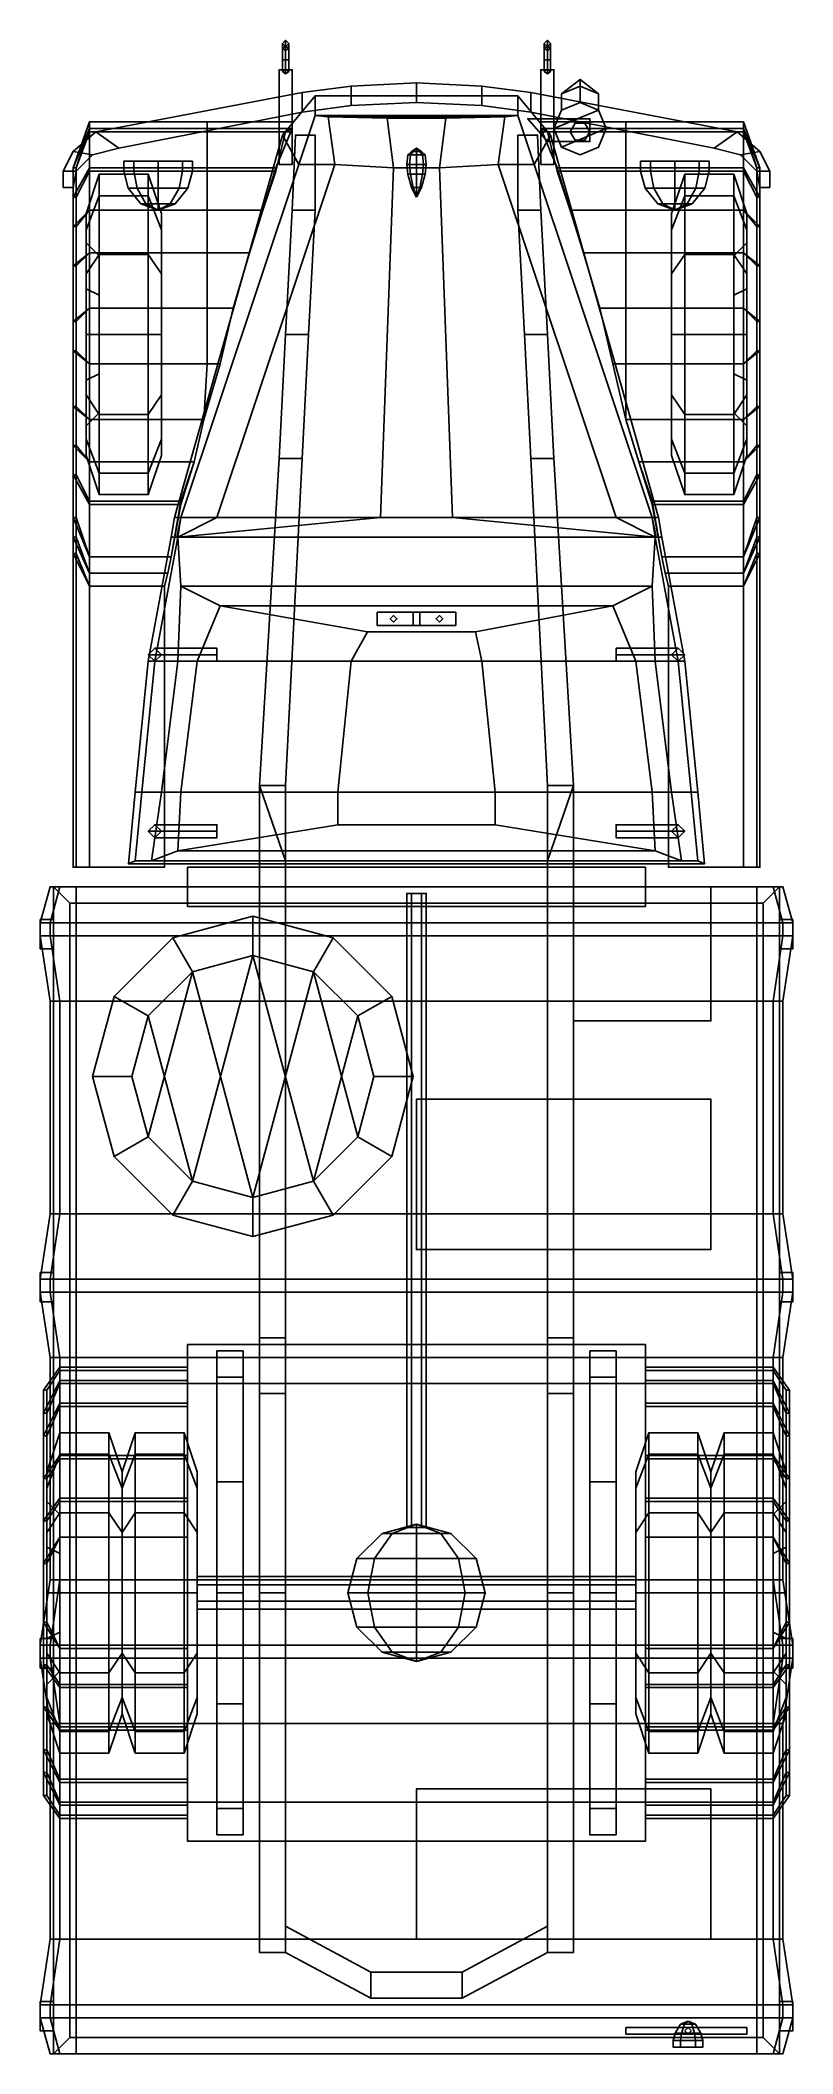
# Model space of a CAD drawing. Header units: millimetres. Extents: x -1.1 to 3, y -3.3 to 12.6.
# Drawn here: x -1.15 to 1.15, y -3.34 to 2.82 of the extents above.
import ezdxf

# ---------------------------------------------------------------- set-up
doc = ezdxf.new("R2010")
doc.units = ezdxf.units.MM
for name, color, linetype in [('mudguards', 6, 'Continuous'), ('tent', 3, 'Continuous'), ('wheels', 2, 'Continuous')]:
    doc.layers.add(name, color=color, linetype=linetype)

msp = doc.modelspace()

# ---------------------------------------------------------------- linework, layer by layer
for points in [[(-0.4, 2.8024, 0.5176), (-0.41, 2.7954, 0.5246), (-0.41, 2.81, 0.56), (-0.4, 2.82, 0.56)], [(-0.4, 2.82, 0.56), (-0.41, 2.81, 0.56), (-0.41, 2.7954, 0.5954), (-0.4, 2.8024, 0.6024)], [(-0.41, 2.7954, 0.5246), (-0.4, 2.7883, 0.5317), (-0.4, 2.8, 0.56), (-0.41, 2.81, 0.56)], [(-0.41, 2.81, 0.56), (-0.4, 2.8, 0.56), (-0.4, 2.7883, 0.5883), (-0.41, 2.7954, 0.5954)], [(-0.4, 2.76, 0.5), (-0.41, 2.76, 0.51), (-0.41, 2.7954, 0.5246), (-0.4, 2.8024, 0.5176)], [(-0.4, 2.8024, 0.6024), (-0.41, 2.7954, 0.5954), (-0.41, 2.76, 0.61), (-0.4, 2.76, 0.62)], [(-0.41, 2.76, 0.51), (-0.4, 2.76, 0.52), (-0.4, 2.7883, 0.5317), (-0.41, 2.7954, 0.5246)], [(-0.41, 2.7954, 0.5954), (-0.4, 2.7883, 0.5883), (-0.4, 2.76, 0.6), (-0.41, 2.76, 0.61)], [(-0.39, 2.7954, 0.5246), (-0.4, 2.8024, 0.5176), (-0.4, 2.82, 0.56), (-0.39, 2.81, 0.56)], [(-0.39, 2.81, 0.56), (-0.4, 2.82, 0.56), (-0.4, 2.8024, 0.6024), (-0.39, 2.7954, 0.5954)], [(-0.4, 2.7883, 0.5317), (-0.39, 2.7954, 0.5246), (-0.39, 2.81, 0.56), (-0.4, 2.8, 0.56)], [(-0.4, 2.8, 0.56), (-0.39, 2.81, 0.56), (-0.39, 2.7954, 0.5954), (-0.4, 2.7883, 0.5883)], [(-0.39, 2.76, 0.51), (-0.4, 2.76, 0.5), (-0.4, 2.8024, 0.5176), (-0.39, 2.7954, 0.5246)], [(-0.39, 2.7954, 0.5954), (-0.4, 2.8024, 0.6024), (-0.4, 2.76, 0.62), (-0.39, 2.76, 0.61)], [(-0.4, 2.76, 0.52), (-0.39, 2.76, 0.51), (-0.39, 2.7954, 0.5246), (-0.4, 2.7883, 0.5317)], [(-0.4, 2.7883, 0.5883), (-0.39, 2.7954, 0.5954), (-0.39, 2.76, 0.61), (-0.4, 2.76, 0.6)], [(0.4, 2.8024, 0.5176), (0.39, 2.7954, 0.5246), (0.39, 2.81, 0.56), (0.4, 2.82, 0.56)], [(0.4, 2.82, 0.56), (0.39, 2.81, 0.56), (0.39, 2.7954, 0.5954), (0.4, 2.8024, 0.6024)], [(0.39, 2.7954, 0.5246), (0.4, 2.7883, 0.5317), (0.4, 2.8, 0.56), (0.39, 2.81, 0.56)], [(0.39, 2.81, 0.56), (0.4, 2.8, 0.56), (0.4, 2.7883, 0.5883), (0.39, 2.7954, 0.5954)], [(0.4, 2.76, 0.5), (0.39, 2.76, 0.51), (0.39, 2.7954, 0.5246), (0.4, 2.8024, 0.5176)], [(0.4, 2.8024, 0.6024), (0.39, 2.7954, 0.5954), (0.39, 2.76, 0.61), (0.4, 2.76, 0.62)], [(0.39, 2.76, 0.51), (0.4, 2.76, 0.52), (0.4, 2.7883, 0.5317), (0.39, 2.7954, 0.5246)], [(0.39, 2.7954, 0.5954), (0.4, 2.7883, 0.5883), (0.4, 2.76, 0.6), (0.39, 2.76, 0.61)], [(0.41, 2.7954, 0.5246), (0.4, 2.8024, 0.5176), (0.4, 2.82, 0.56), (0.41, 2.81, 0.56)], [(0.41, 2.81, 0.56), (0.4, 2.82, 0.56), (0.4, 2.8024, 0.6024), (0.41, 2.7954, 0.5954)], [(0.4, 2.7883, 0.5317), (0.41, 2.7954, 0.5246), (0.41, 2.81, 0.56), (0.4, 2.8, 0.56)], [(0.4, 2.8, 0.56), (0.41, 2.81, 0.56), (0.41, 2.7954, 0.5954), (0.4, 2.7883, 0.5883)], [(0.41, 2.76, 0.51), (0.4, 2.76, 0.5), (0.4, 2.8024, 0.5176), (0.41, 2.7954, 0.5246)], [(0.41, 2.7954, 0.5954), (0.4, 2.8024, 0.6024), (0.4, 2.76, 0.62), (0.41, 2.76, 0.61)], [(0.4, 2.76, 0.52), (0.41, 2.76, 0.51), (0.41, 2.7954, 0.5246), (0.4, 2.7883, 0.5317)], [(0.4, 2.7883, 0.5883), (0.41, 2.7954, 0.5954), (0.41, 2.76, 0.61), (0.4, 2.76, 0.6)], [(-0.38, 2.73, 0.56), (-0.38, 2.73, 0.48), (-0.42, 2.73, 0.48), (-0.42, 2.73, 0.56)], [(-0.42, 2.73, 0.48), (-0.42, 2.54, 0.48), (-0.42, 2.44, 0.56), (-0.42, 2.73, 0.56)], [(-0.38, 2.73, 0.48), (-0.38, 2.54, 0.48), (-0.42, 2.54, 0.48), (-0.42, 2.73, 0.48)], [(-0.42, 2.73, 0.56), (-0.42, 2.44, 0.56), (-0.38, 2.44, 0.56), (-0.38, 2.73, 0.56)], [(-0.41, 2.7246, 0.5246), (-0.4, 2.7317, 0.5317), (-0.4, 2.76, 0.52), (-0.41, 2.76, 0.51)], [(-0.4, 2.7176, 0.5176), (-0.41, 2.7246, 0.5246), (-0.41, 2.76, 0.51), (-0.4, 2.76, 0.5)], [(-0.4, 2.76, 0.62), (-0.41, 2.76, 0.61), (-0.4, 2.76, 0.6), (-0.39, 2.76, 0.61)], [(-0.4, 2.7317, 0.5317), (-0.39, 2.7246, 0.5246), (-0.39, 2.76, 0.51), (-0.4, 2.76, 0.52)], [(-0.39, 2.7246, 0.5246), (-0.4, 2.7176, 0.5176), (-0.4, 2.76, 0.5), (-0.39, 2.76, 0.51)], [(-0.38, 2.44, 0.56), (-0.38, 2.54, 0.48), (-0.38, 2.73, 0.48), (-0.38, 2.73, 0.56)], [(0.38, 2.73, 0.48), (0.38, 2.54, 0.48), (0.38, 2.44, 0.56), (0.38, 2.73, 0.56)], [(0.38, 2.73, 0.56), (0.38, 2.44, 0.56), (0.42, 2.44, 0.56), (0.42, 2.73, 0.56)], [(0.42, 2.73, 0.56), (0.42, 2.73, 0.48), (0.38, 2.73, 0.48), (0.38, 2.73, 0.56)], [(0.42, 2.73, 0.48), (0.42, 2.54, 0.48), (0.38, 2.54, 0.48), (0.38, 2.73, 0.48)], [(0.39, 2.7246, 0.5246), (0.4, 2.7317, 0.5317), (0.4, 2.76, 0.52), (0.39, 2.76, 0.51)], [(0.4, 2.7176, 0.5176), (0.39, 2.7246, 0.5246), (0.39, 2.76, 0.51), (0.4, 2.76, 0.5)], [(0.4, 2.76, 0.62), (0.39, 2.76, 0.61), (0.4, 2.76, 0.6), (0.41, 2.76, 0.61)], [(0.4, 2.7317, 0.5317), (0.41, 2.7246, 0.5246), (0.41, 2.76, 0.51), (0.4, 2.76, 0.52)], [(0.41, 2.7246, 0.5246), (0.4, 2.7176, 0.5176), (0.4, 2.76, 0.5), (0.41, 2.76, 0.51)], [(0.42, 2.44, 0.56), (0.42, 2.54, 0.48), (0.42, 2.73, 0.48), (0.42, 2.73, 0.56)], [(-0.35, 2.66, 0.56), (-0.35, 2.6, 0.56), (-0.91, 2.49, 0.56), (-0.98, 2.54, 0.56)], [(-0.91, 2.49, 0.67), (-0.35, 2.6, 0.67), (-0.35, 2.66, 0.67), (-0.98, 2.54, 0.67)], [(-0.98, 2.54, 0.67), (-0.35, 2.66, 0.67), (-0.35, 2.66, 0.56), (-0.98, 2.54, 0.56)], [(-0.31, 2.59, 1.42), (-0.31, 2.65, 0.64), (-0.41, 2.53, 0.82), (-0.36, 2.44, 1.51)], [(-0.35, 2.6, 0.67), (-0.2, 2.62, 0.67), (-0.2, 2.68, 0.67), (-0.35, 2.66, 0.67)], [(-0.2, 2.68, 0.56), (-0.2, 2.62, 0.56), (-0.35, 2.6, 0.56), (-0.35, 2.66, 0.56)], [(-0.35, 2.66, 0.67), (-0.2, 2.68, 0.67), (-0.2, 2.68, 0.56), (-0.35, 2.66, 0.56)], [(-0.31, 2.65, 0.64), (-0.31, 2.59, 1.42), (0.31, 2.59, 1.42), (0.31, 2.65, 0.64)], [(0, 2.69, 0.56), (0, 2.63, 0.56), (-0.2, 2.62, 0.56), (-0.2, 2.68, 0.56)], [(-0.2, 2.62, 0.67), (0, 2.63, 0.67), (0, 2.69, 0.67), (-0.2, 2.68, 0.67)], [(-0.2, 2.68, 0.67), (0, 2.69, 0.67), (0, 2.69, 0.56), (-0.2, 2.68, 0.56)], [(0.2, 2.68, 0.56), (0, 2.69, 0.56), (0, 2.69, 0.67), (0.2, 2.68, 0.67)], [(0.2, 2.62, 0.56), (0, 2.63, 0.56), (0, 2.69, 0.56), (0.2, 2.68, 0.56)], [(0, 2.69, 0.67), (0, 2.63, 0.67), (0.2, 2.62, 0.67), (0.2, 2.68, 0.67)], [(0.35, 2.6, 0.56), (0.2, 2.62, 0.56), (0.2, 2.68, 0.56), (0.35, 2.66, 0.56)], [(0.2, 2.68, 0.67), (0.2, 2.62, 0.67), (0.35, 2.6, 0.67), (0.35, 2.66, 0.67)], [(0.35, 2.66, 0.56), (0.2, 2.68, 0.56), (0.2, 2.68, 0.67), (0.35, 2.66, 0.67)], [(0.41, 2.53, 0.82), (0.31, 2.65, 0.64), (0.31, 2.59, 1.42), (0.36, 2.44, 1.51)], [(0.91, 2.49, 0.56), (0.35, 2.6, 0.56), (0.35, 2.66, 0.56), (0.98, 2.54, 0.56)], [(0.98, 2.54, 0.56), (0.35, 2.66, 0.56), (0.35, 2.66, 0.67), (0.98, 2.54, 0.67)], [(0.35, 2.66, 0.67), (0.35, 2.6, 0.67), (0.91, 2.49, 0.67), (0.98, 2.54, 0.67)], [(0.4434, 2.6566, 1.07), (0.5, 2.68, 1.07), (0.5, 2.7, 1.04), (0.4434, 2.6566, 1.04)], [(0.4434, 2.6066, 1.07), (0.5, 2.63, 1.07), (0.5, 2.68, 1.07), (0.4434, 2.6566, 1.07)], [(0.4434, 2.6066, 1.07), (0.4434, 2.6566, 1.07), (0.4434, 2.6566, 1.04), (0.4434, 2.6066, 1.04)], [(0.5, 2.68, 1.07), (0.5566, 2.6566, 1.07), (0.5566, 2.6566, 1.04), (0.5, 2.7, 1.04)], [(0.5, 2.63, 1.07), (0.5566, 2.6066, 1.07), (0.5566, 2.6566, 1.07), (0.5, 2.68, 1.07)], [(0.5566, 2.6566, 1.07), (0.5566, 2.6066, 1.07), (0.5566, 2.6066, 1.04), (0.5566, 2.6566, 1.04)], [(-0.91, 2.49, 0.56), (-0.35, 2.6, 0.56), (-0.35, 2.6, 0.67), (-0.91, 2.49, 0.67)], [(-0.31, 2.59, 1.42), (-0.36, 2.44, 1.51), (-0.25, 2.44, 1.57), (-0.27, 2.5854, 1.48)], [(-0.35, 2.6, 0.56), (-0.2, 2.62, 0.56), (-0.2, 2.62, 0.67), (-0.35, 2.6, 0.67)], [(-0.31, 2.59, 1.42), (-0.27, 2.5854, 1.48), (0.27, 2.5854, 1.48), (0.31, 2.59, 1.42)], [(-0.2, 2.62, 0.56), (0, 2.63, 0.56), (0, 2.63, 0.67), (-0.2, 2.62, 0.67)], [(0.2, 2.62, 0.67), (0, 2.63, 0.67), (0, 2.63, 0.56), (0.2, 2.62, 0.56)], [(0.35, 2.6, 0.67), (0.2, 2.62, 0.67), (0.2, 2.62, 0.56), (0.35, 2.6, 0.56)], [(0.27, 2.5854, 1.48), (0.25, 2.44, 1.57), (0.36, 2.44, 1.51), (0.31, 2.59, 1.42)], [(0.91, 2.49, 0.67), (0.35, 2.6, 0.67), (0.35, 2.6, 0.56), (0.91, 2.49, 0.56)], [(0.42, 2.55, 1.09), (0.5566, 2.6066, 1.09), (0.5, 2.63, 1.09), (0.4434, 2.6066, 1.09)], [(0.42, 2.55, 1.09), (0.4434, 2.6066, 1.09), (0.4434, 2.6066, 1.02), (0.42, 2.55, 1.02)], [(0.4434, 2.4934, 1.09), (0.58, 2.55, 1.09), (0.5566, 2.6066, 1.09), (0.42, 2.55, 1.09)], [(0.4434, 2.6066, 1.04), (0.5, 2.63, 1.04), (0.5, 2.63, 1.02), (0.4434, 2.6066, 1.02)], [(0.4434, 2.6066, 1.09), (0.5, 2.63, 1.09), (0.5, 2.63, 1.07), (0.4434, 2.6066, 1.07)], [(0.5, 2.63, 1.04), (0.5566, 2.6066, 1.04), (0.5566, 2.6066, 1.02), (0.5, 2.63, 1.02)], [(0.5, 2.63, 1.09), (0.5566, 2.6066, 1.09), (0.5566, 2.6066, 1.07), (0.5, 2.63, 1.07)], [(0.5566, 2.6066, 1.09), (0.58, 2.55, 1.09), (0.58, 2.55, 1.02), (0.5566, 2.6066, 1.02)], [(-0.99, 2.47, 0.67), (-0.91, 2.49, 0.67), (-0.98, 2.54, 0.67), (-1.05, 2.48, 0.67)], [(-0.98, 2.54, 0.56), (-0.91, 2.49, 0.56), (-0.99, 2.47, 0.56), (-1.05, 2.48, 0.56)], [(-1.05, 2.48, 0.67), (-0.98, 2.54, 0.67), (-0.98, 2.54, 0.56), (-1.05, 2.48, 0.56)], [(-0.36, 2.44, 1.51), (-0.41, 2.53, 0.82), (-0.74, 1.36, 0.84), (-0.72, 1.36, 1.55)], [(-0.42, 2.44, 0.56), (-0.42, 2.54, 0.48), (-0.38, 2.54, 0.48), (-0.38, 2.44, 0.56)], [(-0.31, 2.53, 0.68), (-0.31, 2.3, 0.68), (-0.38, 2.3, 0.68), (-0.37, 2.53, 0.68)], [(-0.37, 2.53, 0.68), (-0.38, 2.3, 0.68), (-0.38, 2.3, 0.82), (-0.37, 2.53, 0.82)], [(-0.37, 2.53, 0.82), (-0.31, 2.53, 0.82), (-0.31, 2.53, 0.68), (-0.37, 2.53, 0.68)], [(-0.31, 2.53, 0.82), (-0.31, 2.3, 0.82), (-0.31, 2.3, 0.68), (-0.31, 2.53, 0.68)], [(0.09, 2.5815, 1.53), (0.27, 2.5854, 1.48), (-0.27, 2.5854, 1.48), (-0.09, 2.5815, 1.53)], [(-0.27, 2.5854, 1.48), (-0.25, 2.44, 1.57), (-0.07, 2.43, 1.6), (-0.09, 2.5815, 1.53)], [(-0.09, 2.5815, 1.53), (-0.07, 2.43, 1.6), (0.07, 2.43, 1.6), (0.09, 2.5815, 1.53)], [(0.09, 2.5815, 1.53), (0.07, 2.43, 1.6), (0.25, 2.44, 1.57), (0.27, 2.5854, 1.48)], [(0.37, 2.53, 0.68), (0.31, 2.53, 0.68), (0.31, 2.53, 0.82), (0.37, 2.53, 0.82)], [(0.31, 2.53, 0.68), (0.31, 2.3, 0.68), (0.31, 2.3, 0.82), (0.31, 2.53, 0.82)], [(0.38, 2.3, 0.68), (0.31, 2.3, 0.68), (0.31, 2.53, 0.68), (0.37, 2.53, 0.68)], [(0.34, 2.58, 0.88), (0.4, 2.51, 0.88), (0.53, 2.51, 0.88), (0.53, 2.58, 0.88)], [(0.53, 2.58, 0.88), (0.53, 2.58, 0.86), (0.34, 2.58, 0.86), (0.34, 2.58, 0.88)], [(0.53, 2.58, 0.86), (0.53, 2.51, 0.86), (0.4, 2.51, 0.86), (0.34, 2.58, 0.86)], [(0.74, 1.36, 0.84), (0.41, 2.53, 0.82), (0.36, 2.44, 1.51), (0.72, 1.36, 1.55)], [(0.37, 2.53, 0.82), (0.38, 2.3, 0.82), (0.38, 2.3, 0.68), (0.37, 2.53, 0.68)], [(0.38, 2.44, 0.56), (0.38, 2.54, 0.48), (0.42, 2.54, 0.48), (0.42, 2.44, 0.56)], [(0.4434, 2.4934, 1.09), (0.42, 2.55, 1.09), (0.42, 2.55, 1.02), (0.4434, 2.4934, 1.02)], [(0.5, 2.47, 1.09), (0.5566, 2.4934, 1.09), (0.58, 2.55, 1.09), (0.4434, 2.4934, 1.09)], [(0.485, 2.566, 0.88), (0.47, 2.54, 0.88), (0.47, 2.54, 1.02), (0.485, 2.566, 1.02)], [(0.47, 2.54, 0.88), (0.485, 2.514, 0.88), (0.485, 2.514, 1.02), (0.47, 2.54, 1.02)], [(0.515, 2.566, 0.88), (0.485, 2.566, 0.88), (0.485, 2.566, 1.02), (0.515, 2.566, 1.02)], [(0.53, 2.54, 0.88), (0.515, 2.566, 0.88), (0.515, 2.566, 1.02), (0.53, 2.54, 1.02)], [(0.515, 2.514, 0.88), (0.53, 2.54, 0.88), (0.53, 2.54, 1.02), (0.515, 2.514, 1.02)], [(0.53, 2.51, 0.88), (0.53, 2.51, 0.86), (0.53, 2.58, 0.86), (0.53, 2.58, 0.88)], [(0.58, 2.55, 1.09), (0.5566, 2.4934, 1.09), (0.5566, 2.4934, 1.02), (0.58, 2.55, 1.02)], [(0.99, 2.47, 0.56), (0.91, 2.49, 0.56), (0.98, 2.54, 0.56), (1.05, 2.48, 0.56)], [(0.98, 2.54, 0.67), (0.91, 2.49, 0.67), (0.99, 2.47, 0.67), (1.05, 2.48, 0.67)], [(1.05, 2.48, 0.56), (0.98, 2.54, 0.56), (0.98, 2.54, 0.67), (1.05, 2.48, 0.67)], [(-1.05, 2.48, 0.56), (-0.99, 2.47, 0.56), (-1.04, 2.42, 0.56), (-1.08, 2.42, 0.56)], [(-1.04, 2.42, 0.67), (-0.99, 2.47, 0.67), (-1.05, 2.48, 0.67), (-1.08, 2.42, 0.67)], [(-1.08, 2.42, 0.67), (-1.05, 2.48, 0.67), (-1.05, 2.48, 0.56), (-1.08, 2.42, 0.56)], [(-1.04, 2.42, 0.56), (-0.99, 2.47, 0.56), (-0.99, 2.47, 0.67), (-1.04, 2.42, 0.67)], [(-0.99, 2.47, 0.56), (-0.91, 2.49, 0.56), (-0.91, 2.49, 0.67), (-0.99, 2.47, 0.67)], [(-0.0212, 2.44, 1.6312), (-0.0184, 2.47, 1.6284), (-0.026, 2.47, 1.61), (-0.03, 2.44, 1.61)], [(-0.0184, 2.47, 1.6284), (-0.0106, 2.48, 1.6206), (-0.015, 2.48, 1.61), (-0.026, 2.47, 1.61)], [(0, 2.44, 1.64), (0, 2.47, 1.636), (-0.0184, 2.47, 1.6284), (-0.0212, 2.44, 1.6312)], [(0, 2.47, 1.636), (0, 2.48, 1.625), (-0.0106, 2.48, 1.6206), (-0.0184, 2.47, 1.6284)], [(-0.0106, 2.48, 1.6206), (0, 2.49, 1.61), (0, 2.49, 1.61), (-0.015, 2.48, 1.61)], [(0, 2.48, 1.625), (0, 2.49, 1.61), (0, 2.49, 1.61), (-0.0106, 2.48, 1.6206)], [(0.015, 2.48, 1.61), (0, 2.49, 1.61), (0, 2.49, 1.61), (0.0106, 2.48, 1.6206)], [(0.0106, 2.48, 1.6206), (0, 2.49, 1.61), (0, 2.49, 1.61), (0, 2.48, 1.625)], [(0.0184, 2.47, 1.6284), (0.0106, 2.48, 1.6206), (0, 2.48, 1.625), (0, 2.47, 1.636)], [(0.0212, 2.44, 1.6312), (0.0184, 2.47, 1.6284), (0, 2.47, 1.636), (0, 2.44, 1.64)], [(0.026, 2.47, 1.61), (0.015, 2.48, 1.61), (0.0106, 2.48, 1.6206), (0.0184, 2.47, 1.6284)], [(0.03, 2.44, 1.61), (0.026, 2.47, 1.61), (0.0184, 2.47, 1.6284), (0.0212, 2.44, 1.6312)], [(0.4, 2.51, 0.88), (0.4, 2.51, 0.86), (0.53, 2.51, 0.86), (0.53, 2.51, 0.88)], [(0.5, 2.47, 1.09), (0.4434, 2.4934, 1.09), (0.4434, 2.4934, 1.02), (0.5, 2.47, 1.02)], [(0.485, 2.514, 0.88), (0.515, 2.514, 0.88), (0.515, 2.514, 1.02), (0.485, 2.514, 1.02)], [(0.5566, 2.4934, 1.09), (0.5, 2.47, 1.09), (0.5, 2.47, 1.02), (0.5566, 2.4934, 1.02)], [(0.99, 2.47, 0.67), (0.91, 2.49, 0.67), (0.91, 2.49, 0.56), (0.99, 2.47, 0.56)], [(1.04, 2.42, 0.56), (0.99, 2.47, 0.56), (1.05, 2.48, 0.56), (1.08, 2.42, 0.56)], [(1.05, 2.48, 0.67), (0.99, 2.47, 0.67), (1.04, 2.42, 0.67), (1.08, 2.42, 0.67)], [(1.04, 2.42, 0.67), (0.99, 2.47, 0.67), (0.99, 2.47, 0.56), (1.04, 2.42, 0.56)], [(1.08, 2.42, 0.56), (1.05, 2.48, 0.56), (1.05, 2.48, 0.67), (1.08, 2.42, 0.67)], [(-1.08, 2.37, 0.67), (-1.08, 2.42, 0.67), (-1.08, 2.42, 0.56), (-1.08, 2.37, 0.56)], [(-1.05, 2.37, 0.67), (-1.04, 2.42, 0.67), (-1.08, 2.42, 0.67), (-1.08, 2.37, 0.67)], [(-1.08, 2.42, 0.56), (-1.04, 2.42, 0.56), (-1.05, 2.37, 0.56), (-1.08, 2.37, 0.56)], [(-1.05, 2.37, 0.56), (-1.04, 2.42, 0.56), (-1.04, 2.42, 0.67), (-1.05, 2.37, 0.67)], [(-0.685, 2.45, 1.09), (-0.8642, 2.45, 1.0158), (-0.895, 2.45, 1.09), (-0.7158, 2.45, 1.1642)], [(-0.895, 2.45, 1.09), (-0.8642, 2.45, 1.0158), (-0.8642, 2.42, 1.0158), (-0.895, 2.42, 1.09)], [(-0.7158, 2.45, 1.1642), (-0.895, 2.45, 1.09), (-0.8642, 2.45, 1.1642), (-0.79, 2.45, 1.195)], [(-0.8642, 2.45, 1.1642), (-0.895, 2.45, 1.09), (-0.895, 2.42, 1.09), (-0.8642, 2.42, 1.1642)], [(-0.8809, 2.3675, 1.09), (-0.895, 2.42, 1.09), (-0.8642, 2.42, 1.0158), (-0.8543, 2.3675, 1.0257)], [(-0.8543, 2.3675, 1.1543), (-0.8642, 2.42, 1.1642), (-0.895, 2.42, 1.09), (-0.8809, 2.3675, 1.09)], [(-0.7158, 2.45, 1.0158), (-0.79, 2.45, 0.985), (-0.8642, 2.45, 1.0158), (-0.685, 2.45, 1.09)], [(-0.8642, 2.45, 1.0158), (-0.79, 2.45, 0.985), (-0.79, 2.42, 0.985), (-0.8642, 2.42, 1.0158)], [(-0.79, 2.45, 1.195), (-0.8642, 2.45, 1.1642), (-0.8642, 2.42, 1.1642), (-0.79, 2.42, 1.195)], [(-0.8543, 2.3675, 1.0257), (-0.8642, 2.42, 1.0158), (-0.79, 2.42, 0.985), (-0.79, 2.3675, 0.9991)], [(-0.79, 2.3675, 1.1809), (-0.79, 2.42, 1.195), (-0.8642, 2.42, 1.1642), (-0.8543, 2.3675, 1.1543)], [(-0.79, 2.45, 0.985), (-0.7158, 2.45, 1.0158), (-0.7158, 2.42, 1.0158), (-0.79, 2.42, 0.985)], [(-0.7158, 2.45, 1.1642), (-0.79, 2.45, 1.195), (-0.79, 2.42, 1.195), (-0.7158, 2.42, 1.1642)], [(-0.79, 2.3675, 0.9991), (-0.79, 2.42, 0.985), (-0.7158, 2.42, 1.0158), (-0.7257, 2.3675, 1.0257)], [(-0.7257, 2.3675, 1.1543), (-0.7158, 2.42, 1.1642), (-0.79, 2.42, 1.195), (-0.79, 2.3675, 1.1809)], [(-0.7257, 2.3675, 1.0257), (-0.7158, 2.42, 1.0158), (-0.685, 2.42, 1.09), (-0.6991, 2.3675, 1.09)], [(-0.6991, 2.3675, 1.09), (-0.685, 2.42, 1.09), (-0.7158, 2.42, 1.1642), (-0.7257, 2.3675, 1.1543)], [(-0.25, 2.44, 1.57), (-0.36, 2.44, 1.51), (-0.72, 1.36, 1.55), (-0.61, 1.36, 1.61)], [(-0.7158, 2.45, 1.0158), (-0.685, 2.45, 1.09), (-0.685, 2.42, 1.09), (-0.7158, 2.42, 1.0158)], [(-0.685, 2.45, 1.09), (-0.7158, 2.45, 1.1642), (-0.7158, 2.42, 1.1642), (-0.685, 2.42, 1.09)], [(-0.07, 2.43, 1.6), (-0.25, 2.44, 1.57), (-0.61, 1.36, 1.61), (-0.11, 1.36, 1.64)], [(-0.07, 2.43, 1.6), (-0.11, 1.36, 1.64), (0.11, 1.36, 1.64), (0.07, 2.43, 1.6)], [(-0.0184, 2.41, 1.6284), (-0.0212, 2.44, 1.6312), (-0.03, 2.44, 1.61), (-0.026, 2.41, 1.61)], [(-0.0106, 2.37, 1.6206), (-0.0184, 2.41, 1.6284), (-0.026, 2.41, 1.61), (-0.015, 2.37, 1.61)], [(0, 2.41, 1.636), (0, 2.44, 1.64), (-0.0212, 2.44, 1.6312), (-0.0184, 2.41, 1.6284)], [(0, 2.37, 1.625), (0, 2.41, 1.636), (-0.0184, 2.41, 1.6284), (-0.0106, 2.37, 1.6206)], [(0.0184, 2.41, 1.6284), (0.0212, 2.44, 1.6312), (0, 2.44, 1.64), (0, 2.41, 1.636)], [(0.0106, 2.37, 1.6206), (0.0184, 2.41, 1.6284), (0, 2.41, 1.636), (0, 2.37, 1.625)], [(0.015, 2.37, 1.61), (0.026, 2.41, 1.61), (0.0184, 2.41, 1.6284), (0.0106, 2.37, 1.6206)], [(0.026, 2.41, 1.61), (0.03, 2.44, 1.61), (0.0212, 2.44, 1.6312), (0.0184, 2.41, 1.6284)], [(0.61, 1.36, 1.61), (0.25, 2.44, 1.57), (0.07, 2.43, 1.6), (0.11, 1.36, 1.64)], [(0.72, 1.36, 1.55), (0.36, 2.44, 1.51), (0.25, 2.44, 1.57), (0.61, 1.36, 1.61)], [(0.7158, 2.45, 1.1642), (0.685, 2.45, 1.09), (0.685, 2.42, 1.09), (0.7158, 2.42, 1.1642)], [(0.685, 2.45, 1.09), (0.7158, 2.45, 1.0158), (0.7158, 2.42, 1.0158), (0.685, 2.42, 1.09)], [(0.8642, 2.45, 1.1642), (0.685, 2.45, 1.09), (0.7158, 2.45, 1.1642), (0.79, 2.45, 1.195)], [(0.895, 2.45, 1.09), (0.7158, 2.45, 1.0158), (0.685, 2.45, 1.09), (0.8642, 2.45, 1.1642)], [(0.6991, 2.3675, 1.09), (0.685, 2.42, 1.09), (0.7158, 2.42, 1.0158), (0.7257, 2.3675, 1.0257)], [(0.7257, 2.3675, 1.1543), (0.7158, 2.42, 1.1642), (0.685, 2.42, 1.09), (0.6991, 2.3675, 1.09)], [(0.79, 2.45, 1.195), (0.7158, 2.45, 1.1642), (0.7158, 2.42, 1.1642), (0.79, 2.42, 1.195)], [(0.7158, 2.45, 1.0158), (0.79, 2.45, 0.985), (0.79, 2.42, 0.985), (0.7158, 2.42, 1.0158)], [(0.8642, 2.45, 1.0158), (0.79, 2.45, 0.985), (0.7158, 2.45, 1.0158), (0.895, 2.45, 1.09)], [(0.7257, 2.3675, 1.0257), (0.7158, 2.42, 1.0158), (0.79, 2.42, 0.985), (0.79, 2.3675, 0.9991)], [(0.79, 2.3675, 1.1809), (0.79, 2.42, 1.195), (0.7158, 2.42, 1.1642), (0.7257, 2.3675, 1.1543)], [(0.8642, 2.45, 1.1642), (0.79, 2.45, 1.195), (0.79, 2.42, 1.195), (0.8642, 2.42, 1.1642)], [(0.79, 2.45, 0.985), (0.8642, 2.45, 1.0158), (0.8642, 2.42, 1.0158), (0.79, 2.42, 0.985)], [(0.79, 2.3675, 0.9991), (0.79, 2.42, 0.985), (0.8642, 2.42, 1.0158), (0.8543, 2.3675, 1.0257)], [(0.8543, 2.3675, 1.1543), (0.8642, 2.42, 1.1642), (0.79, 2.42, 1.195), (0.79, 2.3675, 1.1809)], [(0.8543, 2.3675, 1.0257), (0.8642, 2.42, 1.0158), (0.895, 2.42, 1.09), (0.8809, 2.3675, 1.09)], [(0.8809, 2.3675, 1.09), (0.895, 2.42, 1.09), (0.8642, 2.42, 1.1642), (0.8543, 2.3675, 1.1543)], [(0.895, 2.45, 1.09), (0.8642, 2.45, 1.1642), (0.8642, 2.42, 1.1642), (0.895, 2.42, 1.09)], [(0.8642, 2.45, 1.0158), (0.895, 2.45, 1.09), (0.895, 2.42, 1.09), (0.8642, 2.42, 1.0158)], [(1.05, 2.37, 0.56), (1.04, 2.42, 0.56), (1.08, 2.42, 0.56), (1.08, 2.37, 0.56)], [(1.08, 2.42, 0.67), (1.04, 2.42, 0.67), (1.05, 2.37, 0.67), (1.08, 2.37, 0.67)], [(1.05, 2.37, 0.67), (1.04, 2.42, 0.67), (1.04, 2.42, 0.56), (1.05, 2.37, 0.56)], [(1.08, 2.37, 0.56), (1.08, 2.42, 0.56), (1.08, 2.42, 0.67), (1.08, 2.37, 0.67)], [(-1.08, 2.37, 0.56), (-1.05, 2.37, 0.56), (-1.05, 2.37, 0.67), (-1.08, 2.37, 0.67)], [(-0.8425, 2.32, 1.09), (-0.8809, 2.3675, 1.09), (-0.8543, 2.3675, 1.0257), (-0.8271, 2.32, 1.0529)], [(-0.8271, 2.32, 1.1271), (-0.8543, 2.3675, 1.1543), (-0.8809, 2.3675, 1.09), (-0.8425, 2.32, 1.09)], [(-0.8271, 2.32, 1.0529), (-0.8543, 2.3675, 1.0257), (-0.79, 2.3675, 0.9991), (-0.79, 2.32, 1.0375)], [(-0.79, 2.32, 1.1425), (-0.79, 2.3675, 1.1809), (-0.8543, 2.3675, 1.1543), (-0.8271, 2.32, 1.1271)], [(-0.79, 2.32, 1.0375), (-0.79, 2.3675, 0.9991), (-0.7257, 2.3675, 1.0257), (-0.7529, 2.32, 1.0529)], [(-0.7529, 2.32, 1.1271), (-0.7257, 2.3675, 1.1543), (-0.79, 2.3675, 1.1809), (-0.79, 2.32, 1.1425)], [(-0.7529, 2.32, 1.0529), (-0.7257, 2.3675, 1.0257), (-0.6991, 2.3675, 1.09), (-0.7375, 2.32, 1.09)], [(-0.7375, 2.32, 1.09), (-0.6991, 2.3675, 1.09), (-0.7257, 2.3675, 1.1543), (-0.7529, 2.32, 1.1271)], [(0, 2.34, 1.61), (-0.0106, 2.37, 1.6206), (-0.015, 2.37, 1.61), (0, 2.34, 1.61)], [(0, 2.34, 1.61), (0, 2.37, 1.625), (-0.0106, 2.37, 1.6206), (0, 2.34, 1.61)], [(0, 2.34, 1.61), (0.015, 2.37, 1.61), (0.0106, 2.37, 1.6206), (0, 2.34, 1.61)], [(0, 2.34, 1.61), (0.0106, 2.37, 1.6206), (0, 2.37, 1.625), (0, 2.34, 1.61)], [(0.7375, 2.32, 1.09), (0.6991, 2.3675, 1.09), (0.7257, 2.3675, 1.0257), (0.7529, 2.32, 1.0529)], [(0.7529, 2.32, 1.1271), (0.7257, 2.3675, 1.1543), (0.6991, 2.3675, 1.09), (0.7375, 2.32, 1.09)], [(0.7529, 2.32, 1.0529), (0.7257, 2.3675, 1.0257), (0.79, 2.3675, 0.9991), (0.79, 2.32, 1.0375)], [(0.79, 2.32, 1.1425), (0.79, 2.3675, 1.1809), (0.7257, 2.3675, 1.1543), (0.7529, 2.32, 1.1271)], [(0.79, 2.32, 1.0375), (0.79, 2.3675, 0.9991), (0.8543, 2.3675, 1.0257), (0.8271, 2.32, 1.0529)], [(0.8271, 2.32, 1.1271), (0.8543, 2.3675, 1.1543), (0.79, 2.3675, 1.1809), (0.79, 2.32, 1.1425)], [(0.8271, 2.32, 1.0529), (0.8543, 2.3675, 1.0257), (0.8809, 2.3675, 1.09), (0.8425, 2.32, 1.09)], [(0.8425, 2.32, 1.09), (0.8809, 2.3675, 1.09), (0.8543, 2.3675, 1.1543), (0.8271, 2.32, 1.1271)], [(1.08, 2.37, 0.67), (1.05, 2.37, 0.67), (1.05, 2.37, 0.56), (1.08, 2.37, 0.56)], [(-0.79, 2.3, 1.09), (-0.8425, 2.32, 1.09), (-0.8271, 2.32, 1.0529), (-0.79, 2.3, 1.09)], [(-0.79, 2.3, 1.09), (-0.8271, 2.32, 1.1271), (-0.8425, 2.32, 1.09), (-0.79, 2.3, 1.09)], [(-0.79, 2.3, 1.09), (-0.8271, 2.32, 1.0529), (-0.79, 2.32, 1.0375), (-0.79, 2.3, 1.09)], [(-0.79, 2.3, 1.09), (-0.79, 2.32, 1.1425), (-0.8271, 2.32, 1.1271), (-0.79, 2.3, 1.09)], [(-0.79, 2.3, 1.09), (-0.7529, 2.32, 1.0529), (-0.7375, 2.32, 1.09), (-0.79, 2.3, 1.09)], [(-0.79, 2.3, 1.09), (-0.79, 2.32, 1.0375), (-0.7529, 2.32, 1.0529), (-0.79, 2.3, 1.09)], [(-0.79, 2.3, 1.09), (-0.7529, 2.32, 1.1271), (-0.79, 2.32, 1.1425), (-0.79, 2.3, 1.09)], [(-0.79, 2.3, 1.09), (-0.7375, 2.32, 1.09), (-0.7529, 2.32, 1.1271), (-0.79, 2.3, 1.09)], [(-0.31, 2.3, 0.68), (-0.33, 1.92, 0.68), (-0.4, 1.92, 0.68), (-0.38, 2.3, 0.68)], [(-0.38, 2.3, 0.68), (-0.4, 1.92, 0.68), (-0.4, 1.92, 0.85), (-0.38, 2.3, 0.82)], [(-0.31, 2.3, 0.82), (-0.33, 1.92, 0.85), (-0.33, 1.92, 0.68), (-0.31, 2.3, 0.68)], [(0.4, 1.92, 0.68), (0.33, 1.92, 0.68), (0.31, 2.3, 0.68), (0.38, 2.3, 0.68)], [(0.31, 2.3, 0.68), (0.33, 1.92, 0.68), (0.33, 1.92, 0.85), (0.31, 2.3, 0.82)], [(0.38, 2.3, 0.82), (0.4, 1.92, 0.85), (0.4, 1.92, 0.68), (0.38, 2.3, 0.68)], [(0.79, 2.3, 1.09), (0.7375, 2.32, 1.09), (0.7529, 2.32, 1.0529), (0.79, 2.3, 1.09)], [(0.79, 2.3, 1.09), (0.7529, 2.32, 1.1271), (0.7375, 2.32, 1.09), (0.79, 2.3, 1.09)], [(0.79, 2.3, 1.09), (0.7529, 2.32, 1.0529), (0.79, 2.32, 1.0375), (0.79, 2.3, 1.09)], [(0.79, 2.3, 1.09), (0.79, 2.32, 1.1425), (0.7529, 2.32, 1.1271), (0.79, 2.3, 1.09)], [(0.79, 2.3, 1.09), (0.79, 2.32, 1.0375), (0.8271, 2.32, 1.0529), (0.79, 2.3, 1.09)], [(0.79, 2.3, 1.09), (0.8271, 2.32, 1.0529), (0.8425, 2.32, 1.09), (0.79, 2.3, 1.09)], [(0.79, 2.3, 1.09), (0.8425, 2.32, 1.09), (0.8271, 2.32, 1.1271), (0.79, 2.3, 1.09)], [(0.79, 2.3, 1.09), (0.8271, 2.32, 1.1271), (0.79, 2.32, 1.1425), (0.79, 2.3, 1.09)], [(-0.33, 1.92, 0.68), (-0.35, 1.54, 0.68), (-0.42, 1.54, 0.68), (-0.4, 1.92, 0.68)], [(-0.4, 1.92, 0.68), (-0.42, 1.54, 0.68), (-0.42, 1.54, 0.89), (-0.4, 1.92, 0.85)], [(-0.33, 1.92, 0.85), (-0.35, 1.54, 0.89), (-0.35, 1.54, 0.68), (-0.33, 1.92, 0.68)], [(0.42, 1.54, 0.68), (0.35, 1.54, 0.68), (0.33, 1.92, 0.68), (0.4, 1.92, 0.68)], [(0.33, 1.92, 0.68), (0.35, 1.54, 0.68), (0.35, 1.54, 0.89), (0.33, 1.92, 0.85)], [(0.4, 1.92, 0.85), (0.42, 1.54, 0.89), (0.42, 1.54, 0.68), (0.4, 1.92, 0.68)], [(-0.42, 1.54, 0.68), (-0.48, 0.54, 0.68), (-0.48, 0.54, 0.89), (-0.42, 1.54, 0.89)], [(-0.35, 1.54, 0.68), (-0.4, 0.54, 0.68), (-0.48, 0.54, 0.68), (-0.42, 1.54, 0.68)], [(-0.35, 1.54, 0.89), (-0.4, 0.54, 0.89), (-0.4, 0.54, 0.68), (-0.35, 1.54, 0.68)], [(0.48, 0.54, 0.68), (0.4, 0.54, 0.68), (0.35, 1.54, 0.68), (0.42, 1.54, 0.68)], [(0.35, 1.54, 0.68), (0.4, 0.54, 0.68), (0.4, 0.54, 0.89), (0.35, 1.54, 0.89)], [(0.42, 1.54, 0.89), (0.48, 0.54, 0.89), (0.48, 0.54, 0.68), (0.42, 1.54, 0.68)], [(-0.74, 1.36, 0.84), (-0.75, 1.3, 0.84), (-0.7322, 1.3, 1.55), (-0.72, 1.36, 1.55)], [(-0.72, 1.36, 1.55), (-0.72, 1.36, 1.55), (-0.7322, 1.3, 1.55), (-0.73, 1.3, 1.64)], [(-0.72, 1.36, 1.55), (-0.72, 1.36, 1.55), (-0.73, 1.3, 1.64), (-0.61, 1.36, 1.61)], [(-0.61, 1.36, 1.61), (-0.61, 1.36, 1.61), (-0.73, 1.3, 1.64), (-0.11, 1.36, 1.64)], [(-0.11, 1.36, 1.64), (-0.73, 1.3, 1.64), (0.73, 1.3, 1.64), (0.11, 1.36, 1.64)], [(0.11, 1.36, 1.64), (0.11, 1.36, 1.64), (0.73, 1.3, 1.64), (0.61, 1.36, 1.61)], [(0.61, 1.36, 1.61), (0.61, 1.36, 1.61), (0.73, 1.3, 1.64), (0.72, 1.36, 1.55)], [(0.7322, 1.3, 1.55), (0.75, 1.3, 0.84), (0.74, 1.36, 0.84), (0.72, 1.36, 1.55)], [(0.72, 1.36, 1.55), (0.72, 1.36, 1.55), (0.73, 1.3, 1.64), (0.7322, 1.3, 1.55)], [(-0.75, 1.3, 0.84), (-0.82, 0.92, 0.84), (-0.8, 0.92, 1.64), (-0.73, 1.3, 1.64)], [(0.75, 1.3, 0.84), (0.82, 0.92, 0.84), (-0.82, 0.92, 0.84), (-0.75, 1.3, 0.84)], [(-0.8, 0.92, 1.64), (-0.73, 0.92, 2.09), (-0.72, 1.15, 2.07), (-0.73, 1.3, 1.64)], [(-0.73, 1.3, 1.64), (-0.72, 1.15, 2.07), (0.72, 1.15, 2.07), (0.73, 1.3, 1.64)], [(0.72, 1.15, 2.07), (0.73, 0.92, 2.09), (0.8, 0.92, 1.64), (0.73, 1.3, 1.64)], [(0.8, 0.92, 1.64), (0.82, 0.92, 0.84), (0.75, 1.3, 0.84), (0.73, 1.3, 1.64)], [(-0.6, 1.09, 2.13), (-0.72, 1.15, 2.07), (-0.73, 0.92, 2.09), (-0.67, 0.92, 2.14)], [(0.6, 1.09, 2.13), (0.72, 1.15, 2.07), (-0.72, 1.15, 2.07), (-0.6, 1.09, 2.13)], [(0.73, 0.92, 2.09), (0.72, 1.15, 2.07), (0.6, 1.09, 2.13), (0.67, 0.92, 2.14)], [(-0.67, 0.92, 2.14), (-0.2, 0.92, 2.18), (-0.15, 1.01, 2.16), (-0.6, 1.09, 2.13)], [(-0.6, 1.09, 2.13), (-0.15, 1.01, 2.16), (0.18, 1.01, 2.16), (0.6, 1.09, 2.13)], [(-0.01, 1.07, 2.42), (-0.12, 1.07, 2.22), (-0.12, 1.03, 2.22), (-0.01, 1.03, 2.42)], [(-0.12, 1.07, 2.22), (-0.12, 1.07, 2.18), (-0.12, 1.03, 2.18), (-0.12, 1.03, 2.22)], [(0.12, 1.03, 2.18), (-0.12, 1.03, 2.18), (-0.12, 1.07, 2.18), (0.12, 1.07, 2.18)], [(0.12, 1.07, 2.18), (-0.12, 1.07, 2.18), (-0.12, 1.07, 2.22), (-0.01, 1.07, 2.42)], [(-0.07, 1.06, 2.14), (-0.08, 1.05, 2.14), (-0.08, 1.05, 2.18), (-0.07, 1.06, 2.18)], [(-0.08, 1.05, 2.14), (-0.07, 1.04, 2.14), (-0.07, 1.04, 2.18), (-0.08, 1.05, 2.18)], [(-0.06, 1.05, 2.14), (-0.07, 1.06, 2.14), (-0.07, 1.06, 2.18), (-0.06, 1.05, 2.18)], [(-0.07, 1.04, 2.14), (-0.06, 1.05, 2.14), (-0.06, 1.05, 2.18), (-0.07, 1.04, 2.18)], [(0.01, 1.07, 2.42), (-0.01, 1.07, 2.42), (-0.01, 1.03, 2.42), (0.01, 1.03, 2.42)], [(0.12, 1.07, 2.22), (0.12, 1.07, 2.18), (-0.01, 1.07, 2.42), (0.01, 1.07, 2.42)], [(0.01, 1.03, 2.42), (0.12, 1.03, 2.22), (0.12, 1.07, 2.22), (0.01, 1.07, 2.42)], [(0.07, 1.06, 2.14), (0.06, 1.05, 2.14), (0.06, 1.05, 2.18), (0.07, 1.06, 2.18)], [(0.06, 1.05, 2.14), (0.07, 1.04, 2.14), (0.07, 1.04, 2.18), (0.06, 1.05, 2.18)], [(0.08, 1.05, 2.14), (0.07, 1.06, 2.14), (0.07, 1.06, 2.18), (0.08, 1.05, 2.18)], [(0.07, 1.04, 2.14), (0.08, 1.05, 2.14), (0.08, 1.05, 2.18), (0.07, 1.04, 2.18)], [(0.12, 1.03, 2.22), (0.12, 1.03, 2.18), (0.12, 1.07, 2.18), (0.12, 1.07, 2.22)], [(0.18, 1.01, 2.16), (0.2, 0.92, 2.18), (0.67, 0.92, 2.14), (0.6, 1.09, 2.13)], [(-0.15, 1.01, 2.16), (-0.2, 0.92, 2.18), (0.2, 0.92, 2.18), (0.18, 1.01, 2.16)], [(-0.12, 1.03, 2.22), (-0.12, 1.03, 2.18), (0.12, 1.03, 2.18), (-0.01, 1.03, 2.42)], [(-0.01, 1.03, 2.42), (0.12, 1.03, 2.18), (0.12, 1.03, 2.22), (0.01, 1.03, 2.42)], [(-0.8, 0.96, 0.63), (-0.82, 0.94, 0.63), (-0.61, 0.94, 0.77), (-0.61, 0.96, 0.75)], [(-0.82, 0.94, 0.63), (-0.8, 0.92, 0.63), (-0.61, 0.92, 0.75), (-0.61, 0.94, 0.77)], [(-0.78, 0.94, 0.63), (-0.8, 0.96, 0.63), (-0.61, 0.96, 0.75), (-0.61, 0.94, 0.73)], [(-0.8, 0.92, 0.63), (-0.78, 0.94, 0.63), (-0.61, 0.94, 0.73), (-0.61, 0.92, 0.75)], [(0.82, 0.94, 0.63), (0.8, 0.96, 0.63), (0.61, 0.96, 0.75), (0.61, 0.94, 0.77)], [(0.8, 0.96, 0.63), (0.78, 0.94, 0.63), (0.61, 0.94, 0.73), (0.61, 0.96, 0.75)], [(0.78, 0.94, 0.63), (0.8, 0.92, 0.63), (0.61, 0.92, 0.75), (0.61, 0.94, 0.73)], [(0.8, 0.92, 0.63), (0.82, 0.94, 0.63), (0.61, 0.94, 0.77), (0.61, 0.92, 0.75)], [(-0.86, 0.52, 0.84), (-0.82, 0.92, 0.84), (0.82, 0.92, 0.84), (0.86, 0.52, 0.84)], [(-0.8, 0.92, 1.64), (-0.82, 0.92, 0.84), (-0.86, 0.52, 0.84), (-0.84, 0.52, 1.64)], [(-0.78, 0.52, 2.1), (-0.73, 0.92, 2.09), (-0.8, 0.92, 1.64), (-0.84, 0.52, 1.64)], [(-0.73, 0.92, 2.09), (-0.78, 0.52, 2.1), (-0.72, 0.52, 2.18), (-0.67, 0.92, 2.14)], [(-0.24, 0.52, 2.23), (-0.2, 0.92, 2.18), (-0.67, 0.92, 2.14), (-0.72, 0.52, 2.18)], [(0.24, 0.52, 2.23), (0.2, 0.92, 2.18), (-0.2, 0.92, 2.18), (-0.24, 0.52, 2.23)], [(0.67, 0.92, 2.14), (0.2, 0.92, 2.18), (0.24, 0.52, 2.23), (0.72, 0.52, 2.18)], [(0.72, 0.52, 2.18), (0.78, 0.52, 2.1), (0.73, 0.92, 2.09), (0.67, 0.92, 2.14)], [(0.8, 0.92, 1.64), (0.73, 0.92, 2.09), (0.78, 0.52, 2.1), (0.84, 0.52, 1.64)], [(0.86, 0.52, 0.84), (0.82, 0.92, 0.84), (0.8, 0.92, 1.64), (0.84, 0.52, 1.64)], [(0.86, 0.52, 0.84), (0.88, 0.3, 0.84), (-0.88, 0.3, 0.84), (-0.86, 0.52, 0.84)], [(-0.86, 0.52, 0.84), (-0.88, 0.3, 0.84), (-0.86, 0.31, 1.64), (-0.84, 0.52, 1.64)], [(-0.86, 0.31, 1.64), (-0.81, 0.31, 2.11), (-0.78, 0.52, 2.1), (-0.84, 0.52, 1.64)], [(-0.81, 0.31, 2.11), (-0.73, 0.34, 2.18), (-0.72, 0.52, 2.18), (-0.78, 0.52, 2.1)], [(-0.73, 0.34, 2.18), (-0.24, 0.42, 2.23), (-0.24, 0.52, 2.23), (-0.72, 0.52, 2.18)], [(-0.48, 0.29, 0.89), (-0.4, 0.29, 0.89), (-0.4, 0.31, 0.89), (-0.48, 0.54, 0.89)], [(-0.4, 0.54, 0.68), (-0.4, -1.15, 0.68), (-0.48, -1.15, 0.68), (-0.48, 0.54, 0.68)], [(-0.48, 0.54, 0.68), (-0.48, -1.15, 0.68), (-0.48, -1.15, 0.89), (-0.48, 0.54, 0.89)], [(-0.4, 0.54, 0.89), (-0.4, -1.15, 0.89), (-0.4, -1.15, 0.68), (-0.4, 0.54, 0.68)], [(-0.24, 0.52, 2.23), (-0.24, 0.42, 2.23), (0.24, 0.42, 2.23), (0.24, 0.52, 2.23)], [(0.24, 0.52, 2.23), (0.24, 0.42, 2.23), (0.73, 0.34, 2.18), (0.72, 0.52, 2.18)], [(0.4, 0.54, 0.68), (0.4, -1.15, 0.68), (0.4, -1.15, 0.89), (0.4, 0.54, 0.89)], [(0.48, -1.15, 0.68), (0.4, -1.15, 0.68), (0.4, 0.54, 0.68), (0.48, 0.54, 0.68)], [(0.4, 0.31, 0.89), (0.4, 0.29, 0.89), (0.48, 0.29, 0.89), (0.48, 0.54, 0.89)], [(0.48, 0.54, 0.89), (0.48, -1.15, 0.89), (0.48, -1.15, 0.68), (0.48, 0.54, 0.68)], [(0.72, 0.52, 2.18), (0.73, 0.34, 2.18), (0.81, 0.31, 2.11), (0.78, 0.52, 2.1)], [(0.78, 0.52, 2.1), (0.81, 0.31, 2.11), (0.86, 0.31, 1.64), (0.84, 0.52, 1.64)], [(0.86, 0.31, 1.64), (0.88, 0.3, 0.84), (0.86, 0.52, 0.84), (0.84, 0.52, 1.64)], [(-0.8, 0.42, 0.63), (-0.82, 0.4, 0.63), (-0.61, 0.4, 0.77), (-0.61, 0.42, 0.75)], [(-0.82, 0.4, 0.63), (-0.8, 0.38, 0.63), (-0.61, 0.38, 0.75), (-0.61, 0.4, 0.77)], [(-0.78, 0.4, 0.63), (-0.8, 0.42, 0.63), (-0.61, 0.42, 0.75), (-0.61, 0.4, 0.73)], [(-0.8, 0.38, 0.63), (-0.78, 0.4, 0.63), (-0.61, 0.4, 0.73), (-0.61, 0.38, 0.75)], [(0.73, 0.34, 2.18), (0.24, 0.42, 2.23), (-0.24, 0.42, 2.23), (-0.73, 0.34, 2.18)], [(0.82, 0.4, 0.63), (0.8, 0.42, 0.63), (0.61, 0.42, 0.75), (0.61, 0.4, 0.77)], [(0.8, 0.42, 0.63), (0.78, 0.4, 0.63), (0.61, 0.4, 0.73), (0.61, 0.42, 0.75)], [(0.78, 0.4, 0.63), (0.8, 0.38, 0.63), (0.61, 0.38, 0.75), (0.61, 0.4, 0.73)], [(0.8, 0.38, 0.63), (0.82, 0.4, 0.63), (0.61, 0.4, 0.77), (0.61, 0.38, 0.75)], [(-0.86, 0.31, 1.64), (-0.88, 0.3, 0.84), (0.88, 0.3, 0.84), (0.86, 0.31, 1.64)], [(0.86, 0.31, 1.64), (0.81, 0.31, 2.11), (-0.81, 0.31, 2.11), (-0.86, 0.31, 1.64)], [(0.81, 0.31, 2.11), (0.73, 0.34, 2.18), (-0.73, 0.34, 2.18), (-0.81, 0.31, 2.11)], [(-0.7, 0.29, 0.94), (0.7, 0.29, 0.94), (0.7, 0.29, 0.89), (-0.7, 0.29, 0.89)], [(0.7, 0.17, 0.94), (0.7, 0.29, 0.94), (-0.7, 0.29, 0.94), (-0.7, 0.17, 0.94)], [(-0.7, 0.17, 0.94), (-0.7, 0.29, 0.94), (-0.7, 0.29, 0.89), (-0.7, 0.17, 0.89)], [(-0.7, 0.29, 0.89), (-0.48, 0.29, 0.89), (-0.48, 0.17, 0.89), (-0.7, 0.17, 0.89)], [(-0.4, 0.29, 0.89), (0.4, 0.29, 0.89), (0.4, 0.29, 0.79), (-0.4, 0.29, 0.79)], [(-0.4, 0.29, 0.79), (0.4, 0.29, 0.79), (0.4, 0.17, 0.79), (-0.4, 0.17, 0.79)], [(0.48, 0.29, 0.89), (0.7, 0.29, 0.89), (0.7, 0.17, 0.89), (0.48, 0.17, 0.89)], [(0.7, 0.17, 0.89), (0.7, 0.29, 0.89), (0.7, 0.29, 0.94), (0.7, 0.17, 0.94)], [(-1.11, 0.23, 1.12), (-1.11, -3.34, 1.12), (-1.11, -3.34, 1.2), (-1.11, 0.23, 1.2)], [(1.11, 0.23, 1.2), (1.11, 0.23, 1.12), (-1.11, 0.23, 1.12), (-1.11, 0.23, 1.2)], [(1.11, 0.23, 1.12), (1.11, -3.34, 1.12), (-1.11, -3.34, 1.12), (-1.11, 0.23, 1.12)], [(-1.06, 0.18, 2.17), (-1.11, 0.23, 2.17), (-1.11, -3.34, 2.17), (-1.06, -3.29, 2.17)], [(1.06, 0.18, 2.17), (1.11, 0.23, 2.17), (-1.11, 0.23, 2.17), (-1.06, 0.18, 2.17)], [(-1.11, 0.23, 2.17), (1.11, 0.23, 2.17), (1.11, 0.23, 1.2), (-1.11, 0.23, 1.2)], [(-1.11, 0.13, 2.17), (-1.11, 0.23, 2.17), (-1.11, 0.23, 1.2), (-1.11, 0.13, 1.2)], [(-0.015, 0.21, 0.736), (-0.03, 0.21, 0.71), (-0.03, -1.73, 0.48), (-0.015, -1.73, 0.506)], [(-0.03, 0.21, 0.71), (-0.015, 0.21, 0.684), (-0.015, -1.73, 0.454), (-0.03, -1.73, 0.48)], [(0.015, 0.21, 0.736), (-0.015, 0.21, 0.736), (-0.015, -1.73, 0.506), (0.015, -1.73, 0.506)], [(-0.015, 0.21, 0.684), (0.015, 0.21, 0.684), (0.015, -1.73, 0.454), (-0.015, -1.73, 0.454)], [(0.03, 0.21, 0.71), (0.015, 0.21, 0.736), (0.015, -1.73, 0.506), (0.03, -1.73, 0.48)], [(0.015, 0.21, 0.684), (0.03, 0.21, 0.71), (0.03, -1.73, 0.48), (0.015, -1.73, 0.454)], [(0.48, 0.23, 0.89), (0.48, -0.18, 0.89), (0.9, -0.18, 0.89), (0.9, 0.23, 0.89)], [(0.9, 0.23, 0.89), (0.9, 0.23, 0.61), (0.48, 0.23, 0.61), (0.48, 0.23, 0.89)], [(0.9, 0.23, 0.61), (0.9, -0.18, 0.61), (0.48, -0.18, 0.61), (0.48, 0.23, 0.61)], [(0.9, -0.18, 0.89), (0.9, -0.18, 0.61), (0.9, 0.23, 0.61), (0.9, 0.23, 0.89)], [(1.06, -3.29, 2.17), (1.11, -3.34, 2.17), (1.11, 0.23, 2.17), (1.06, 0.18, 2.17)], [(1.11, -3.34, 1.2), (1.11, -3.34, 1.12), (1.11, 0.23, 1.12), (1.11, 0.23, 1.2)], [(1.11, 0.23, 2.17), (1.11, 0.13, 2.17), (1.11, 0.13, 1.2), (1.11, 0.23, 1.2)], [(-1.11, 0.13, 2.17), (-1.11, 0.13, 1.2), (-1.15, 0.13, 1.2), (-1.15, 0.13, 2.17)], [(-1.15, 0.13, 2.17), (-1.15, 0.13, 1.2), (-1.15, 0.04, 1.2), (-1.15, 0.04, 2.17)], [(-1.15, 0.04, 1.2), (-1.15, 0.13, 1.2), (-1.11, 0.13, 1.2), (-1.11, 0.04, 1.2)], [(-1.11, 0.04, 2.17), (-1.11, 0.13, 2.17), (-1.15, 0.13, 2.17), (-1.15, 0.04, 2.17)], [(-1.06, 0.18, 1.2), (-1.06, -3.29, 1.2), (1.06, -3.29, 1.2), (1.06, 0.18, 1.2)], [(-1.06, -3.29, 1.2), (-1.06, 0.18, 1.2), (-1.06, 0.18, 2.17), (-1.06, -3.29, 2.17)], [(-1.06, 0.18, 1.2), (1.06, 0.18, 1.2), (1.06, 0.18, 2.17), (-1.06, 0.18, 2.17)], [(-0.7, 0.17, 0.89), (0.7, 0.17, 0.89), (0.7, 0.17, 0.94), (-0.7, 0.17, 0.94)], [(-0.48, -1.17, 0.89), (-0.4, -1.17, 0.89), (-0.4, 0.17, 0.89), (-0.48, 0.17, 0.89)], [(-0.4, 0.17, 0.79), (0.4, 0.17, 0.79), (0.4, 0.17, 0.89), (-0.4, 0.17, 0.89)], [(0.4, 0.17, 0.89), (0.4, -1.17, 0.89), (0.48, -1.17, 0.89), (0.48, 0.17, 0.89)], [(1.06, 0.18, 1.2), (1.06, -3.29, 1.2), (1.06, -3.29, 2.17), (1.06, 0.18, 2.17)], [(1.15, 0.13, 2.17), (1.15, 0.13, 1.2), (1.11, 0.13, 1.2), (1.11, 0.13, 2.17)], [(1.15, 0.13, 1.2), (1.15, 0.04, 1.2), (1.11, 0.04, 1.2), (1.11, 0.13, 1.2)], [(1.11, 0.13, 2.17), (1.11, 0.04, 2.17), (1.15, 0.04, 2.17), (1.15, 0.13, 2.17)], [(1.15, 0.04, 2.17), (1.15, 0.04, 1.2), (1.15, 0.13, 1.2), (1.15, 0.13, 2.17)], [(-1.15, 0.12, 2.86), (-1.15, 0.12, 2.17), (-1.15, 0.08, 2.17), (-1.15, 0.08, 2.86)], [(-1.11, 0.12, 2.86), (-1.11, 0.12, 2.17), (-1.15, 0.12, 2.17), (-1.15, 0.12, 2.86)], [(-1.15, 0.12, 2.86), (-1.15, 0.12, 2.17), (-1.15, 0.08, 2.17), (-1.15, 0.08, 2.86)], [(-1.11, 0.12, 2.86), (-1.11, 0.12, 2.17), (-1.15, 0.12, 2.17), (-1.15, 0.12, 2.86)], [(-1.08, 0.12, 2.94), (-1.11, 0.12, 2.86), (-1.15, 0.12, 2.86), (-1.12, 0.12, 2.94)], [(-1.12, 0.12, 2.94), (-1.15, 0.12, 2.86), (-1.15, 0.08, 2.86), (-1.12, 0.08, 2.94)], [(-1.15, 0.08, 2.86), (-1.15, 0.08, 2.17), (-1.11, 0.08, 2.17), (-1.11, 0.08, 2.86)], [(-1.15, 0.08, 2.86), (-1.15, 0.08, 2.17), (-1.11, 0.08, 2.17), (-1.11, 0.08, 2.86)], [(-1.12, 0.08, 2.94), (-1.15, 0.08, 2.86), (-1.11, 0.08, 2.86), (-1.08, 0.08, 2.94)], [(-1.04, 0.12, 2.96), (-1.08, 0.12, 2.94), (-1.12, 0.12, 2.94), (-1.04, 0.12, 3)], [(-1.04, 0.12, 3), (-1.12, 0.12, 2.94), (-1.12, 0.08, 2.94), (-1.04, 0.08, 3)], [(-1.04, 0.08, 3), (-1.12, 0.08, 2.94), (-1.08, 0.08, 2.94), (-1.04, 0.08, 2.96)], [(-1.04, 0.08, 3), (1.04, 0.08, 3), (1.04, 0.12, 3), (-1.04, 0.12, 3)], [(-1.04, 0.12, 3), (1.04, 0.12, 3), (1.04, 0.12, 2.96), (-1.04, 0.12, 2.96)], [(-1.04, 0.08, 2.96), (1.04, 0.08, 2.96), (1.04, 0.08, 3), (-1.04, 0.08, 3)], [(1.04, 0.08, 3), (1.12, 0.08, 2.94), (1.12, 0.12, 2.94), (1.04, 0.12, 3)], [(1.04, 0.12, 3), (1.12, 0.12, 2.94), (1.08, 0.12, 2.94), (1.04, 0.12, 2.96)], [(1.04, 0.08, 2.96), (1.08, 0.08, 2.94), (1.12, 0.08, 2.94), (1.04, 0.08, 3)], [(1.12, 0.12, 2.94), (1.15, 0.12, 2.86), (1.11, 0.12, 2.86), (1.08, 0.12, 2.94)], [(1.08, 0.08, 2.94), (1.11, 0.08, 2.86), (1.15, 0.08, 2.86), (1.12, 0.08, 2.94)], [(1.15, 0.12, 2.86), (1.15, 0.12, 2.17), (1.11, 0.12, 2.17), (1.11, 0.12, 2.86)], [(1.11, 0.08, 2.86), (1.11, 0.08, 2.17), (1.15, 0.08, 2.17), (1.15, 0.08, 2.86)], [(1.12, 0.08, 2.94), (1.15, 0.08, 2.86), (1.15, 0.12, 2.86), (1.12, 0.12, 2.94)], [(1.15, 0.08, 2.86), (1.15, 0.08, 2.17), (1.15, 0.12, 2.17), (1.15, 0.12, 2.86)], [(-1.15, 0.04, 2.17), (-1.15, 0.04, 1.2), (-1.11, 0.04, 1.2), (-1.11, 0.04, 2.17)], [(-1.11, -0.95, 2.17), (-1.11, 0.04, 2.17), (-1.11, 0.04, 1.2), (-1.11, -0.95, 1.2)], [(1.11, 0.04, 2.17), (1.11, 0.04, 1.2), (1.15, 0.04, 1.2), (1.15, 0.04, 2.17)], [(1.11, 0.04, 2.17), (1.11, -0.95, 2.17), (1.11, -0.95, 1.2), (1.11, 0.04, 1.2)], [(0.48, -0.18, 0.89), (0.48, -0.18, 0.61), (0.9, -0.18, 0.61), (0.9, -0.18, 0.89)], [(0, -0.42, 0.91), (0, -0.88, 0.91), (0, -0.88, 1.12), (0, -0.42, 1.12)], [(0.9, -0.42, 0.91), (0.9, -0.88, 0.91), (0, -0.88, 0.91), (0, -0.42, 0.91)], [(0.9, -0.42, 1.12), (0.9, -0.42, 0.91), (0, -0.42, 0.91), (0, -0.42, 1.12)], [(0.9, -0.88, 1.12), (0.9, -0.88, 0.91), (0.9, -0.42, 0.91), (0.9, -0.42, 1.12)], [(0, -0.88, 1.12), (0, -0.88, 0.91), (0.9, -0.88, 0.91), (0.9, -0.88, 1.12)], [(-1.15, -0.95, 2.17), (-1.15, -0.95, 1.2), (-1.15, -1.04, 1.2), (-1.15, -1.04, 2.17)], [(-1.11, -0.95, 2.17), (-1.11, -0.95, 1.2), (-1.15, -0.95, 1.2), (-1.15, -0.95, 2.17)], [(-1.15, -1.04, 1.2), (-1.15, -0.95, 1.2), (-1.11, -0.95, 1.2), (-1.11, -1.04, 1.2)], [(-1.11, -1.04, 2.17), (-1.11, -0.95, 2.17), (-1.15, -0.95, 2.17), (-1.15, -1.04, 2.17)], [(-1.11, -0.97, 2.86), (-1.11, -0.97, 2.17), (-1.15, -0.97, 2.17), (-1.15, -0.97, 2.86)], [(-1.15, -0.97, 2.86), (-1.15, -0.97, 2.17), (-1.15, -1.01, 2.17), (-1.15, -1.01, 2.86)], [(-1.11, -0.97, 2.86), (-1.11, -0.97, 2.17), (-1.15, -0.97, 2.17), (-1.15, -0.97, 2.86)], [(-1.15, -0.97, 2.86), (-1.15, -0.97, 2.17), (-1.15, -1.01, 2.17), (-1.15, -1.01, 2.86)], [(-1.12, -0.97, 2.94), (-1.15, -0.97, 2.86), (-1.15, -1.01, 2.86), (-1.12, -1.01, 2.94)], [(-1.08, -0.97, 2.94), (-1.11, -0.97, 2.86), (-1.15, -0.97, 2.86), (-1.12, -0.97, 2.94)], [(-1.04, -0.97, 3), (-1.12, -0.97, 2.94), (-1.12, -1.01, 2.94), (-1.04, -1.01, 3)], [(-1.04, -0.97, 2.96), (-1.08, -0.97, 2.94), (-1.12, -0.97, 2.94), (-1.04, -0.97, 3)], [(-1.04, -0.97, 3), (1.04, -0.97, 3), (1.04, -0.97, 2.96), (-1.04, -0.97, 2.96)], [(-1.04, -1.01, 3), (1.04, -1.01, 3), (1.04, -0.97, 3), (-1.04, -0.97, 3)], [(1.04, -0.97, 3), (1.12, -0.97, 2.94), (1.08, -0.97, 2.94), (1.04, -0.97, 2.96)], [(1.04, -1.01, 3), (1.12, -1.01, 2.94), (1.12, -0.97, 2.94), (1.04, -0.97, 3)], [(1.12, -0.97, 2.94), (1.15, -0.97, 2.86), (1.11, -0.97, 2.86), (1.08, -0.97, 2.94)], [(1.15, -0.95, 2.17), (1.15, -0.95, 1.2), (1.11, -0.95, 1.2), (1.11, -0.95, 2.17)], [(1.15, -0.95, 1.2), (1.15, -1.04, 1.2), (1.11, -1.04, 1.2), (1.11, -0.95, 1.2)], [(1.11, -0.95, 2.17), (1.11, -1.04, 2.17), (1.15, -1.04, 2.17), (1.15, -0.95, 2.17)], [(1.15, -0.97, 2.86), (1.15, -0.97, 2.17), (1.11, -0.97, 2.17), (1.11, -0.97, 2.86)], [(1.12, -1.01, 2.94), (1.15, -1.01, 2.86), (1.15, -0.97, 2.86), (1.12, -0.97, 2.94)], [(1.15, -1.04, 2.17), (1.15, -1.04, 1.2), (1.15, -0.95, 1.2), (1.15, -0.95, 2.17)], [(1.15, -1.01, 2.86), (1.15, -1.01, 2.17), (1.15, -0.97, 2.17), (1.15, -0.97, 2.86)], [(-1.15, -1.01, 2.86), (-1.15, -1.01, 2.17), (-1.11, -1.01, 2.17), (-1.11, -1.01, 2.86)], [(-1.15, -1.01, 2.86), (-1.15, -1.01, 2.17), (-1.11, -1.01, 2.17), (-1.11, -1.01, 2.86)], [(-1.12, -1.01, 2.94), (-1.15, -1.01, 2.86), (-1.11, -1.01, 2.86), (-1.08, -1.01, 2.94)], [(-1.15, -1.04, 2.17), (-1.15, -1.04, 1.2), (-1.11, -1.04, 1.2), (-1.11, -1.04, 2.17)], [(-1.04, -1.01, 3), (-1.12, -1.01, 2.94), (-1.08, -1.01, 2.94), (-1.04, -1.01, 2.96)], [(-1.11, -2.07, 2.17), (-1.11, -1.04, 2.17), (-1.11, -1.04, 1.2), (-1.11, -2.07, 1.2)], [(-1.04, -1.01, 2.96), (1.04, -1.01, 2.96), (1.04, -1.01, 3), (-1.04, -1.01, 3)], [(1.04, -1.01, 2.96), (1.08, -1.01, 2.94), (1.12, -1.01, 2.94), (1.04, -1.01, 3)], [(1.08, -1.01, 2.94), (1.11, -1.01, 2.86), (1.15, -1.01, 2.86), (1.12, -1.01, 2.94)], [(1.11, -1.01, 2.86), (1.11, -1.01, 2.17), (1.15, -1.01, 2.17), (1.15, -1.01, 2.86)], [(1.11, -1.04, 2.17), (1.11, -1.04, 1.2), (1.15, -1.04, 1.2), (1.15, -1.04, 2.17)], [(1.11, -1.04, 2.17), (1.11, -2.07, 2.17), (1.11, -2.07, 1.2), (1.11, -1.04, 1.2)], [(-0.7, -1.17, 0.94), (0.7, -1.17, 0.94), (0.7, -1.17, 0.89), (-0.7, -1.17, 0.89)], [(0.7, -1.29, 0.94), (0.7, -1.17, 0.94), (-0.7, -1.17, 0.94), (-0.7, -1.29, 0.94)], [(-0.7, -1.17, 0.89), (-0.48, -1.17, 0.89), (-0.48, -1.29, 0.89), (-0.7, -1.29, 0.89)], [(-0.7, -1.29, 0.94), (-0.7, -1.17, 0.94), (-0.7, -1.17, 0.89), (-0.7, -1.29, 0.89)], [(-0.48, -1.15, 0.68), (-0.48, -1.32, 0.7), (-0.48, -1.32, 0.89), (-0.48, -1.15, 0.89)], [(-0.4, -1.15, 0.68), (-0.4, -1.32, 0.7), (-0.48, -1.32, 0.7), (-0.48, -1.15, 0.68)], [(-0.4, -1.15, 0.89), (-0.4, -1.32, 0.89), (-0.4, -1.32, 0.7), (-0.4, -1.15, 0.68)], [(-0.4, -1.17, 0.79), (0.4, -1.17, 0.79), (0.4, -1.29, 0.79), (-0.4, -1.29, 0.79)], [(-0.4, -1.17, 0.89), (0.4, -1.17, 0.89), (0.4, -1.17, 0.79), (-0.4, -1.17, 0.79)], [(0.4, -1.15, 0.68), (0.4, -1.32, 0.7), (0.4, -1.32, 0.89), (0.4, -1.15, 0.89)], [(0.48, -1.32, 0.7), (0.4, -1.32, 0.7), (0.4, -1.15, 0.68), (0.48, -1.15, 0.68)], [(0.48, -1.15, 0.89), (0.48, -1.32, 0.89), (0.48, -1.32, 0.7), (0.48, -1.15, 0.68)], [(0.48, -1.17, 0.89), (0.7, -1.17, 0.89), (0.7, -1.29, 0.89), (0.48, -1.29, 0.89)], [(0.7, -1.29, 0.89), (0.7, -1.17, 0.89), (0.7, -1.17, 0.94), (0.7, -1.29, 0.94)], [(-0.53, -1.19, 0.8), (-0.53, -1.27, 0.8), (-0.61, -1.27, 0.8), (-0.61, -1.19, 0.8)], [(-0.61, -1.19, 0.8), (-0.61, -1.27, 0.8), (-0.61, -1.27, 0.89), (-0.61, -1.19, 0.89)], [(-0.53, -1.19, 0.89), (-0.53, -1.19, 0.8), (-0.61, -1.19, 0.8), (-0.61, -1.19, 0.89)], [(-0.53, -1.19, 0.89), (-0.53, -1.27, 0.89), (-0.53, -1.27, 0.8), (-0.53, -1.19, 0.8)], [(0.61, -1.19, 0.89), (0.61, -1.19, 0.8), (0.53, -1.19, 0.8), (0.53, -1.19, 0.89)], [(0.53, -1.19, 0.8), (0.53, -1.27, 0.8), (0.53, -1.27, 0.89), (0.53, -1.19, 0.89)], [(0.61, -1.19, 0.8), (0.61, -1.27, 0.8), (0.53, -1.27, 0.8), (0.53, -1.19, 0.8)], [(0.61, -1.19, 0.89), (0.61, -1.27, 0.89), (0.61, -1.27, 0.8), (0.61, -1.19, 0.8)], [(-0.7, -1.29, 0.89), (0.7, -1.29, 0.89), (0.7, -1.29, 0.94), (-0.7, -1.29, 0.94)], [(-0.61, -1.59, 0.73), (-0.61, -1.27, 0.84), (-0.61, -1.27, 0.81), (-0.61, -1.59, 0.67)], [(-0.61, -1.59, 0.67), (-0.61, -1.27, 0.81), (-0.53, -1.27, 0.81), (-0.53, -1.59, 0.67)], [(-0.53, -1.27, 0.84), (-0.61, -1.27, 0.84), (-0.61, -1.59, 0.73), (-0.53, -1.59, 0.73)], [(-0.53, -1.27, 0.8), (-0.53, -1.27, 0.81), (-0.61, -1.27, 0.81), (-0.61, -1.27, 0.8)], [(-0.53, -1.27, 0.84), (-0.53, -1.27, 0.89), (-0.61, -1.27, 0.89), (-0.61, -1.27, 0.84)], [(-0.53, -1.59, 0.67), (-0.53, -1.27, 0.81), (-0.53, -1.27, 0.84), (-0.53, -1.59, 0.73)], [(-0.48, -2.57, 0.89), (-0.4, -2.57, 0.89), (-0.4, -1.29, 0.89), (-0.48, -1.29, 0.89)], [(-0.4, -1.29, 0.79), (0.4, -1.29, 0.79), (0.4, -1.29, 0.89), (-0.4, -1.29, 0.89)], [(0.4, -1.29, 0.89), (0.4, -2.57, 0.89), (0.48, -2.57, 0.89), (0.48, -1.29, 0.89)], [(0.53, -1.59, 0.73), (0.53, -1.27, 0.84), (0.53, -1.27, 0.81), (0.53, -1.59, 0.67)], [(0.53, -1.59, 0.67), (0.53, -1.27, 0.81), (0.61, -1.27, 0.81), (0.61, -1.59, 0.67)], [(0.61, -1.27, 0.84), (0.53, -1.27, 0.84), (0.53, -1.59, 0.73), (0.61, -1.59, 0.73)], [(0.61, -1.27, 0.84), (0.61, -1.27, 0.89), (0.53, -1.27, 0.89), (0.53, -1.27, 0.84)], [(0.61, -1.27, 0.8), (0.61, -1.27, 0.81), (0.53, -1.27, 0.81), (0.53, -1.27, 0.8)], [(0.61, -1.59, 0.67), (0.61, -1.27, 0.81), (0.61, -1.27, 0.84), (0.61, -1.59, 0.73)], [(-0.4, -1.32, 0.7), (-0.4, -1.93, 0.77), (-0.48, -1.93, 0.77), (-0.48, -1.32, 0.7)], [(-0.48, -1.32, 0.7), (-0.48, -1.93, 0.77), (-0.48, -1.93, 0.89), (-0.48, -1.32, 0.89)], [(-0.4, -1.32, 0.89), (-0.4, -1.93, 0.89), (-0.4, -1.93, 0.77), (-0.4, -1.32, 0.7)], [(0.4, -1.32, 0.7), (0.4, -1.93, 0.77), (0.4, -1.93, 0.89), (0.4, -1.32, 0.89)], [(0.48, -1.93, 0.77), (0.4, -1.93, 0.77), (0.4, -1.32, 0.7), (0.48, -1.32, 0.7)], [(0.48, -1.32, 0.89), (0.48, -1.93, 0.89), (0.48, -1.93, 0.77), (0.48, -1.32, 0.7)], [(-0.61, -2.27, 0.73), (-0.53, -2.27, 0.73), (-0.53, -1.59, 0.73), (-0.61, -1.59, 0.73)], [(-0.61, -1.59, 0.67), (-0.61, -1.93, 0.62), (-0.61, -1.93, 0.73), (-0.61, -1.59, 0.73)], [(-0.53, -1.59, 0.67), (-0.53, -1.93, 0.62), (-0.61, -1.93, 0.62), (-0.61, -1.59, 0.67)], [(-0.53, -1.59, 0.73), (-0.53, -1.93, 0.73), (-0.53, -1.93, 0.62), (-0.53, -1.59, 0.67)], [(0.53, -1.59, 0.67), (0.53, -1.93, 0.62), (0.53, -1.93, 0.73), (0.53, -1.59, 0.73)], [(0.61, -1.59, 0.67), (0.61, -1.93, 0.62), (0.53, -1.93, 0.62), (0.53, -1.59, 0.67)], [(0.53, -2.27, 0.73), (0.61, -2.27, 0.73), (0.61, -1.59, 0.73), (0.53, -1.59, 0.73)], [(0.61, -1.59, 0.73), (0.61, -1.93, 0.73), (0.61, -1.93, 0.62), (0.61, -1.59, 0.67)], [(-0.61, -2.27, 0.73), (-0.61, -1.93, 0.73), (-0.61, -1.93, 0.62), (-0.61, -2.27, 0.67)], [(-0.61, -2.27, 0.67), (-0.61, -1.93, 0.62), (-0.53, -1.93, 0.62), (-0.53, -2.27, 0.67)], [(-0.53, -2.27, 0.67), (-0.53, -1.93, 0.62), (-0.53, -1.93, 0.73), (-0.53, -2.27, 0.73)], [(-0.4, -1.93, 0.77), (-0.4, -3.03, 0.77), (-0.48, -3.03, 0.77), (-0.48, -1.93, 0.77)], [(-0.48, -1.93, 0.77), (-0.48, -3.03, 0.77), (-0.48, -3.03, 0.89), (-0.48, -1.93, 0.89)], [(-0.4, -1.93, 0.89), (-0.4, -2.95, 0.89), (-0.4, -2.95, 0.77), (-0.4, -1.93, 0.77)], [(0.4, -1.93, 0.77), (0.4, -2.95, 0.77), (0.4, -2.95, 0.89), (0.4, -1.93, 0.89)], [(0.48, -3.03, 0.77), (0.4, -3.03, 0.77), (0.4, -1.93, 0.77), (0.48, -1.93, 0.77)], [(0.48, -1.93, 0.89), (0.48, -3.03, 0.89), (0.48, -3.03, 0.77), (0.48, -1.93, 0.77)], [(0.53, -2.27, 0.67), (0.53, -1.93, 0.62), (0.61, -1.93, 0.62), (0.61, -2.27, 0.67)], [(0.53, -2.27, 0.73), (0.53, -1.93, 0.73), (0.53, -1.93, 0.62), (0.53, -2.27, 0.67)], [(0.61, -2.27, 0.67), (0.61, -1.93, 0.62), (0.61, -1.93, 0.73), (0.61, -2.27, 0.73)], [(-1.15, -2.07, 2.17), (-1.15, -2.07, 1.2), (-1.15, -2.16, 1.2), (-1.15, -2.16, 2.17)], [(-1.11, -2.07, 2.17), (-1.11, -2.07, 1.2), (-1.15, -2.07, 1.2), (-1.15, -2.07, 2.17)], [(-1.15, -2.16, 1.2), (-1.15, -2.07, 1.2), (-1.11, -2.07, 1.2), (-1.11, -2.16, 1.2)], [(-1.11, -2.16, 2.17), (-1.11, -2.07, 2.17), (-1.15, -2.07, 2.17), (-1.15, -2.16, 2.17)], [(-1.15, -2.09, 2.86), (-1.15, -2.09, 2.17), (-1.15, -2.13, 2.17), (-1.15, -2.13, 2.86)], [(-1.11, -2.09, 2.86), (-1.11, -2.09, 2.17), (-1.15, -2.09, 2.17), (-1.15, -2.09, 2.86)], [(-1.15, -2.09, 2.86), (-1.15, -2.09, 2.17), (-1.15, -2.13, 2.17), (-1.15, -2.13, 2.86)], [(-1.11, -2.09, 2.86), (-1.11, -2.09, 2.17), (-1.15, -2.09, 2.17), (-1.15, -2.09, 2.86)], [(-1.08, -2.09, 2.94), (-1.11, -2.09, 2.86), (-1.15, -2.09, 2.86), (-1.12, -2.09, 2.94)], [(-1.12, -2.09, 2.94), (-1.15, -2.09, 2.86), (-1.15, -2.13, 2.86), (-1.12, -2.13, 2.94)], [(-1.04, -2.09, 2.96), (-1.08, -2.09, 2.94), (-1.12, -2.09, 2.94), (-1.04, -2.09, 3)], [(-1.04, -2.09, 3), (-1.12, -2.09, 2.94), (-1.12, -2.13, 2.94), (-1.04, -2.13, 3)], [(-1.04, -2.13, 3), (1.04, -2.13, 3), (1.04, -2.09, 3), (-1.04, -2.09, 3)], [(-1.04, -2.09, 3), (1.04, -2.09, 3), (1.04, -2.09, 2.96), (-1.04, -2.09, 2.96)], [(1.04, -2.13, 3), (1.12, -2.13, 2.94), (1.12, -2.09, 2.94), (1.04, -2.09, 3)], [(1.04, -2.09, 3), (1.12, -2.09, 2.94), (1.08, -2.09, 2.94), (1.04, -2.09, 2.96)], [(1.12, -2.09, 2.94), (1.15, -2.09, 2.86), (1.11, -2.09, 2.86), (1.08, -2.09, 2.94)], [(1.11, -2.07, 2.17), (1.11, -2.16, 2.17), (1.15, -2.16, 2.17), (1.15, -2.07, 2.17)], [(1.15, -2.07, 2.17), (1.15, -2.07, 1.2), (1.11, -2.07, 1.2), (1.11, -2.07, 2.17)], [(1.15, -2.07, 1.2), (1.15, -2.16, 1.2), (1.11, -2.16, 1.2), (1.11, -2.07, 1.2)], [(1.15, -2.09, 2.86), (1.15, -2.09, 2.17), (1.11, -2.09, 2.17), (1.11, -2.09, 2.86)], [(1.12, -2.13, 2.94), (1.15, -2.13, 2.86), (1.15, -2.09, 2.86), (1.12, -2.09, 2.94)], [(1.15, -2.16, 2.17), (1.15, -2.16, 1.2), (1.15, -2.07, 1.2), (1.15, -2.07, 2.17)], [(1.15, -2.13, 2.86), (1.15, -2.13, 2.17), (1.15, -2.09, 2.17), (1.15, -2.09, 2.86)], [(-1.15, -2.13, 2.86), (-1.15, -2.13, 2.17), (-1.11, -2.13, 2.17), (-1.11, -2.13, 2.86)], [(-1.15, -2.13, 2.86), (-1.15, -2.13, 2.17), (-1.11, -2.13, 2.17), (-1.11, -2.13, 2.86)], [(-1.12, -2.13, 2.94), (-1.15, -2.13, 2.86), (-1.11, -2.13, 2.86), (-1.08, -2.13, 2.94)], [(-1.04, -2.13, 3), (-1.12, -2.13, 2.94), (-1.08, -2.13, 2.94), (-1.04, -2.13, 2.96)], [(-1.04, -2.13, 2.96), (1.04, -2.13, 2.96), (1.04, -2.13, 3), (-1.04, -2.13, 3)], [(1.04, -2.13, 2.96), (1.08, -2.13, 2.94), (1.12, -2.13, 2.94), (1.04, -2.13, 3)], [(1.08, -2.13, 2.94), (1.11, -2.13, 2.86), (1.15, -2.13, 2.86), (1.12, -2.13, 2.94)], [(1.11, -2.13, 2.86), (1.11, -2.13, 2.17), (1.15, -2.13, 2.17), (1.15, -2.13, 2.86)], [(-1.15, -2.16, 2.17), (-1.15, -2.16, 1.2), (-1.11, -2.16, 1.2), (-1.11, -2.16, 2.17)], [(-1.11, -3.18, 2.17), (-1.11, -2.16, 2.17), (-1.11, -2.16, 1.2), (-1.11, -3.18, 1.2)], [(1.11, -2.16, 2.17), (1.11, -2.16, 1.2), (1.15, -2.16, 1.2), (1.15, -2.16, 2.17)], [(1.11, -2.16, 2.17), (1.11, -3.18, 2.17), (1.11, -3.18, 1.2), (1.11, -2.16, 1.2)], [(-0.61, -2.27, 0.67), (-0.61, -2.59, 0.81), (-0.61, -2.59, 0.84), (-0.61, -2.27, 0.73)], [(-0.53, -2.27, 0.67), (-0.53, -2.59, 0.81), (-0.61, -2.59, 0.81), (-0.61, -2.27, 0.67)], [(-0.61, -2.59, 0.84), (-0.53, -2.59, 0.84), (-0.53, -2.27, 0.73), (-0.61, -2.27, 0.73)], [(-0.53, -2.27, 0.73), (-0.53, -2.59, 0.84), (-0.53, -2.59, 0.81), (-0.53, -2.27, 0.67)], [(0.53, -2.59, 0.84), (0.61, -2.59, 0.84), (0.61, -2.27, 0.73), (0.53, -2.27, 0.73)], [(0.53, -2.27, 0.67), (0.53, -2.59, 0.81), (0.53, -2.59, 0.84), (0.53, -2.27, 0.73)], [(0.61, -2.27, 0.67), (0.61, -2.59, 0.81), (0.53, -2.59, 0.81), (0.53, -2.27, 0.67)], [(0.61, -2.27, 0.73), (0.61, -2.59, 0.84), (0.61, -2.59, 0.81), (0.61, -2.27, 0.67)], [(0.7, -2.69, 0.94), (0.7, -2.57, 0.94), (-0.7, -2.57, 0.94), (-0.7, -2.69, 0.94)], [(-0.7, -2.57, 0.94), (0.7, -2.57, 0.94), (0.7, -2.57, 0.89), (-0.7, -2.57, 0.89)], [(-0.7, -2.69, 0.94), (-0.7, -2.57, 0.94), (-0.7, -2.57, 0.89), (-0.7, -2.69, 0.89)], [(-0.7, -2.57, 0.89), (-0.48, -2.57, 0.89), (-0.48, -2.69, 0.89), (-0.7, -2.69, 0.89)], [(-0.4, -2.57, 0.89), (0.4, -2.57, 0.89), (0.4, -2.57, 0.79), (-0.4, -2.57, 0.79)], [(-0.4, -2.57, 0.79), (0.4, -2.57, 0.79), (0.4, -2.69, 0.79), (-0.4, -2.69, 0.79)], [(0, -2.53, 0.91), (0, -2.99, 0.91), (0, -2.99, 1.12), (0, -2.53, 1.12)], [(0.9, -2.53, 1.12), (0.9, -2.53, 0.91), (0, -2.53, 0.91), (0, -2.53, 1.12)], [(0.9, -2.53, 0.91), (0.9, -2.99, 0.91), (0, -2.99, 0.91), (0, -2.53, 0.91)], [(0.48, -2.57, 0.89), (0.7, -2.57, 0.89), (0.7, -2.69, 0.89), (0.48, -2.69, 0.89)], [(0.7, -2.69, 0.89), (0.7, -2.57, 0.89), (0.7, -2.57, 0.94), (0.7, -2.69, 0.94)], [(0.9, -2.99, 1.12), (0.9, -2.99, 0.91), (0.9, -2.53, 0.91), (0.9, -2.53, 1.12)], [(-0.61, -2.59, 0.84), (-0.61, -2.59, 0.89), (-0.53, -2.59, 0.89), (-0.53, -2.59, 0.84)], [(-0.61, -2.59, 0.8), (-0.61, -2.59, 0.81), (-0.53, -2.59, 0.81), (-0.53, -2.59, 0.8)], [(-0.61, -2.67, 0.8), (-0.61, -2.59, 0.8), (-0.53, -2.59, 0.8), (-0.53, -2.67, 0.8)], [(-0.61, -2.67, 0.89), (-0.61, -2.59, 0.89), (-0.61, -2.59, 0.8), (-0.61, -2.67, 0.8)], [(-0.53, -2.67, 0.8), (-0.53, -2.59, 0.8), (-0.53, -2.59, 0.89), (-0.53, -2.67, 0.89)], [(0.53, -2.67, 0.89), (0.53, -2.59, 0.89), (0.53, -2.59, 0.8), (0.53, -2.67, 0.8)], [(0.53, -2.67, 0.8), (0.53, -2.59, 0.8), (0.61, -2.59, 0.8), (0.61, -2.67, 0.8)], [(0.53, -2.59, 0.8), (0.53, -2.59, 0.81), (0.61, -2.59, 0.81), (0.61, -2.59, 0.8)], [(0.53, -2.59, 0.84), (0.53, -2.59, 0.89), (0.61, -2.59, 0.89), (0.61, -2.59, 0.84)], [(0.61, -2.67, 0.8), (0.61, -2.59, 0.8), (0.61, -2.59, 0.89), (0.61, -2.67, 0.89)], [(-0.7, -2.69, 0.89), (0.7, -2.69, 0.89), (0.7, -2.69, 0.94), (-0.7, -2.69, 0.94)], [(-0.61, -2.67, 0.89), (-0.61, -2.67, 0.8), (-0.53, -2.67, 0.8), (-0.53, -2.67, 0.89)], [(-0.48, -3.03, 0.89), (-0.4, -3.03, 0.89), (-0.4, -2.69, 0.89), (-0.48, -2.69, 0.89)], [(-0.4, -2.69, 0.79), (0.4, -2.69, 0.79), (0.4, -2.69, 0.89), (-0.4, -2.69, 0.89)], [(0.4, -2.69, 0.89), (0.4, -3.03, 0.89), (0.48, -3.03, 0.89), (0.48, -2.69, 0.89)], [(0.53, -2.67, 0.89), (0.53, -2.67, 0.8), (0.61, -2.67, 0.8), (0.61, -2.67, 0.89)], [(-0.4, -2.95, 0.89), (-0.14, -3.09, 0.89), (-0.14, -3.09, 0.77), (-0.4, -2.95, 0.77)], [(-0.4, -2.95, 0.77), (-0.14, -3.09, 0.77), (-0.14, -3.17, 0.77), (-0.4, -3.03, 0.77)], [(-0.14, -3.17, 0.89), (-0.14, -3.09, 0.89), (-0.4, -2.95, 0.89), (-0.4, -3.03, 0.89)], [(0.14, -3.09, 0.89), (0.4, -2.95, 0.89), (0.4, -2.95, 0.77), (0.14, -3.09, 0.77)], [(0.14, -3.09, 0.77), (0.4, -2.95, 0.77), (0.4, -3.03, 0.77), (0.14, -3.17, 0.77)], [(0.4, -3.03, 0.89), (0.4, -2.95, 0.89), (0.14, -3.09, 0.89), (0.14, -3.17, 0.89)], [(0, -2.99, 1.12), (0, -2.99, 0.91), (0.9, -2.99, 0.91), (0.9, -2.99, 1.12)], [(-0.48, -3.03, 0.77), (-0.4, -3.03, 0.77), (-0.4, -3.03, 0.89), (-0.48, -3.03, 0.89)], [(-0.4, -3.03, 0.77), (-0.14, -3.17, 0.77), (-0.14, -3.17, 0.89), (-0.4, -3.03, 0.89)], [(0.14, -3.17, 0.77), (0.4, -3.03, 0.77), (0.4, -3.03, 0.89), (0.14, -3.17, 0.89)], [(0.48, -3.03, 0.89), (0.4, -3.03, 0.89), (0.4, -3.03, 0.77), (0.48, -3.03, 0.77)], [(-0.14, -3.09, 0.89), (0.14, -3.09, 0.89), (0.14, -3.09, 0.77), (-0.14, -3.09, 0.77)], [(-0.14, -3.09, 0.77), (0.14, -3.09, 0.77), (0.14, -3.17, 0.77), (-0.14, -3.17, 0.77)], [(0.14, -3.17, 0.89), (0.14, -3.09, 0.89), (-0.14, -3.09, 0.89), (-0.14, -3.17, 0.89)], [(-1.15, -3.18, 2.17), (-1.15, -3.18, 1.2), (-1.15, -3.27, 1.2), (-1.15, -3.27, 2.17)], [(-1.11, -3.18, 2.17), (-1.11, -3.18, 1.2), (-1.15, -3.18, 1.2), (-1.15, -3.18, 2.17)], [(-1.15, -3.27, 1.2), (-1.15, -3.18, 1.2), (-1.11, -3.18, 1.2), (-1.11, -3.27, 1.2)], [(-1.11, -3.27, 2.17), (-1.11, -3.18, 2.17), (-1.15, -3.18, 2.17), (-1.15, -3.27, 2.17)], [(-1.15, -3.19, 2.86), (-1.15, -3.19, 2.17), (-1.15, -3.23, 2.17), (-1.15, -3.23, 2.86)], [(-1.11, -3.19, 2.86), (-1.11, -3.19, 2.17), (-1.15, -3.19, 2.17), (-1.15, -3.19, 2.86)], [(-1.15, -3.19, 2.86), (-1.15, -3.19, 2.17), (-1.15, -3.23, 2.17), (-1.15, -3.23, 2.86)], [(-1.11, -3.19, 2.86), (-1.11, -3.19, 2.17), (-1.15, -3.19, 2.17), (-1.15, -3.19, 2.86)], [(-1.08, -3.19, 2.94), (-1.11, -3.19, 2.86), (-1.15, -3.19, 2.86), (-1.12, -3.19, 2.94)], [(-1.12, -3.19, 2.94), (-1.15, -3.19, 2.86), (-1.15, -3.23, 2.86), (-1.12, -3.23, 2.94)], [(-1.04, -3.19, 2.96), (-1.08, -3.19, 2.94), (-1.12, -3.19, 2.94), (-1.04, -3.19, 3)], [(-1.04, -3.19, 3), (-1.12, -3.19, 2.94), (-1.12, -3.23, 2.94), (-1.04, -3.23, 3)], [(-1.04, -3.23, 3), (1.04, -3.23, 3), (1.04, -3.19, 3), (-1.04, -3.19, 3)], [(-1.04, -3.19, 3), (1.04, -3.19, 3), (1.04, -3.19, 2.96), (-1.04, -3.19, 2.96)], [(-0.14, -3.17, 0.77), (0.14, -3.17, 0.77), (0.14, -3.17, 0.89), (-0.14, -3.17, 0.89)], [(1.04, -3.23, 3), (1.12, -3.23, 2.94), (1.12, -3.19, 2.94), (1.04, -3.19, 3)], [(1.04, -3.19, 3), (1.12, -3.19, 2.94), (1.08, -3.19, 2.94), (1.04, -3.19, 2.96)], [(1.12, -3.19, 2.94), (1.15, -3.19, 2.86), (1.11, -3.19, 2.86), (1.08, -3.19, 2.94)], [(1.15, -3.18, 2.17), (1.15, -3.18, 1.2), (1.11, -3.18, 1.2), (1.11, -3.18, 2.17)], [(1.15, -3.18, 1.2), (1.15, -3.27, 1.2), (1.11, -3.27, 1.2), (1.11, -3.18, 1.2)], [(1.11, -3.18, 2.17), (1.11, -3.27, 2.17), (1.15, -3.27, 2.17), (1.15, -3.18, 2.17)], [(1.15, -3.19, 2.86), (1.15, -3.19, 2.17), (1.11, -3.19, 2.17), (1.11, -3.19, 2.86)], [(1.12, -3.23, 2.94), (1.15, -3.23, 2.86), (1.15, -3.19, 2.86), (1.12, -3.19, 2.94)], [(1.15, -3.27, 2.17), (1.15, -3.27, 1.2), (1.15, -3.18, 1.2), (1.15, -3.18, 2.17)], [(1.15, -3.23, 2.86), (1.15, -3.23, 2.17), (1.15, -3.19, 2.17), (1.15, -3.19, 2.86)], [(-1.15, -3.23, 2.86), (-1.15, -3.23, 2.17), (-1.11, -3.23, 2.17), (-1.11, -3.23, 2.86)], [(-1.15, -3.23, 2.86), (-1.15, -3.23, 2.17), (-1.11, -3.23, 2.17), (-1.11, -3.23, 2.86)], [(-1.12, -3.23, 2.94), (-1.15, -3.23, 2.86), (-1.11, -3.23, 2.86), (-1.08, -3.23, 2.94)], [(-1.04, -3.23, 3), (-1.12, -3.23, 2.94), (-1.08, -3.23, 2.94), (-1.04, -3.23, 2.96)], [(-1.04, -3.23, 2.96), (1.04, -3.23, 2.96), (1.04, -3.23, 3), (-1.04, -3.23, 3)], [(0.64, -3.26, 0.73), (0.64, -3.28, 0.73), (0.64, -3.28, 1), (0.64, -3.26, 1)], [(0.64, -3.26, 1), (0.64, -3.28, 1), (1.01, -3.28, 1), (1.01, -3.26, 1)], [(1.01, -3.26, 1), (1.01, -3.26, 0.73), (0.64, -3.26, 0.73), (0.64, -3.26, 1)], [(1.01, -3.26, 0.73), (1.01, -3.28, 0.73), (0.64, -3.28, 0.73), (0.64, -3.26, 0.73)], [(0.8075, -3.25, 1.05), (0.791, -3.2775, 1.05), (0.8105, -3.2775, 1.0837), (0.8188, -3.25, 1.0695)], [(0.8188, -3.25, 1.0305), (0.8105, -3.2775, 1.0163), (0.791, -3.2775, 1.05), (0.8075, -3.25, 1.05)], [(0.83, -3.24, 1.05), (0.8075, -3.25, 1.05), (0.8188, -3.25, 1.0695), (0.83, -3.24, 1.05)], [(0.83, -3.24, 1.05), (0.8188, -3.25, 1.0305), (0.8075, -3.25, 1.05), (0.83, -3.24, 1.05)], [(0.8188, -3.25, 1.0695), (0.8105, -3.2775, 1.0837), (0.8495, -3.2775, 1.0837), (0.8413, -3.25, 1.0695)], [(0.8413, -3.25, 1.0305), (0.8495, -3.2775, 1.0163), (0.8105, -3.2775, 1.0163), (0.8188, -3.25, 1.0305)], [(0.83, -3.24, 1.05), (0.8188, -3.25, 1.0695), (0.8413, -3.25, 1.0695), (0.83, -3.24, 1.05)], [(0.83, -3.24, 1.05), (0.8413, -3.25, 1.0305), (0.8188, -3.25, 1.0305), (0.83, -3.24, 1.05)], [(0.83, -3.26, 1), (0.82, -3.27, 1), (0.82, -3.27, 1.12), (0.83, -3.26, 1.12)], [(0.83, -3.24, 1.05), (0.8413, -3.25, 1.0695), (0.8525, -3.25, 1.05), (0.83, -3.24, 1.05)], [(0.83, -3.24, 1.05), (0.8525, -3.25, 1.05), (0.8413, -3.25, 1.0305), (0.83, -3.24, 1.05)], [(0.84, -3.27, 1), (0.83, -3.26, 1), (0.83, -3.26, 1.12), (0.84, -3.27, 1.12)], [(0.8413, -3.25, 1.0695), (0.8495, -3.2775, 1.0837), (0.869, -3.2775, 1.05), (0.8525, -3.25, 1.05)], [(0.8525, -3.25, 1.05), (0.869, -3.2775, 1.05), (0.8495, -3.2775, 1.0163), (0.8413, -3.25, 1.0305)], [(1.01, -3.28, 1), (1.01, -3.28, 0.73), (1.01, -3.26, 0.73), (1.01, -3.26, 1)], [(1.04, -3.23, 2.96), (1.08, -3.23, 2.94), (1.12, -3.23, 2.94), (1.04, -3.23, 3)], [(1.08, -3.23, 2.94), (1.11, -3.23, 2.86), (1.15, -3.23, 2.86), (1.12, -3.23, 2.94)], [(1.11, -3.23, 2.86), (1.11, -3.23, 2.17), (1.15, -3.23, 2.17), (1.15, -3.23, 2.86)], [(-1.15, -3.27, 2.17), (-1.15, -3.27, 1.2), (-1.11, -3.27, 1.2), (-1.11, -3.27, 2.17)], [(-1.11, -3.34, 2.17), (-1.11, -3.27, 2.17), (-1.11, -3.27, 1.2), (-1.11, -3.34, 1.2)], [(-1.06, -3.29, 2.17), (-1.11, -3.34, 2.17), (1.11, -3.34, 2.17), (1.06, -3.29, 2.17)], [(1.06, -3.29, 1.2), (-1.06, -3.29, 1.2), (-1.06, -3.29, 2.17), (1.06, -3.29, 2.17)], [(0.64, -3.28, 1), (0.64, -3.28, 0.73), (1.01, -3.28, 0.73), (1.01, -3.28, 1)], [(0.791, -3.2775, 1.05), (0.785, -3.3, 1.05), (0.8075, -3.3, 1.089), (0.8105, -3.2775, 1.0837)], [(0.8105, -3.2775, 1.0163), (0.8075, -3.3, 1.011), (0.785, -3.3, 1.05), (0.791, -3.2775, 1.05)], [(0.8075, -3.3, 1.089), (0.785, -3.3, 1.05), (0.785, -3.32, 1.05), (0.8075, -3.32, 1.089)], [(0.785, -3.3, 1.05), (0.8075, -3.3, 1.011), (0.8075, -3.32, 1.011), (0.785, -3.32, 1.05)], [(0.8525, -3.32, 1.089), (0.8075, -3.32, 1.089), (0.785, -3.32, 1.05), (0.875, -3.32, 1.05)], [(0.875, -3.32, 1.05), (0.785, -3.32, 1.05), (0.8075, -3.32, 1.011), (0.8525, -3.32, 1.011)], [(0.8105, -3.2775, 1.0837), (0.8075, -3.3, 1.089), (0.8525, -3.3, 1.089), (0.8495, -3.2775, 1.0837)], [(0.8495, -3.2775, 1.0163), (0.8525, -3.3, 1.011), (0.8075, -3.3, 1.011), (0.8105, -3.2775, 1.0163)], [(0.8525, -3.3, 1.089), (0.8075, -3.3, 1.089), (0.8075, -3.32, 1.089), (0.8525, -3.32, 1.089)], [(0.8075, -3.3, 1.011), (0.8525, -3.3, 1.011), (0.8525, -3.32, 1.011), (0.8075, -3.32, 1.011)], [(0.82, -3.27, 1), (0.83, -3.28, 1), (0.83, -3.28, 1.12), (0.82, -3.27, 1.12)], [(0.83, -3.28, 1), (0.84, -3.27, 1), (0.84, -3.27, 1.12), (0.83, -3.28, 1.12)], [(0.8495, -3.2775, 1.0837), (0.8525, -3.3, 1.089), (0.875, -3.3, 1.05), (0.869, -3.2775, 1.05)], [(0.869, -3.2775, 1.05), (0.875, -3.3, 1.05), (0.8525, -3.3, 1.011), (0.8495, -3.2775, 1.0163)], [(0.875, -3.3, 1.05), (0.8525, -3.3, 1.089), (0.8525, -3.32, 1.089), (0.875, -3.32, 1.05)], [(0.8525, -3.3, 1.011), (0.875, -3.3, 1.05), (0.875, -3.32, 1.05), (0.8525, -3.32, 1.011)], [(1.11, -3.27, 2.17), (1.11, -3.34, 2.17), (1.11, -3.34, 1.2), (1.11, -3.27, 1.2)], [(1.11, -3.27, 2.17), (1.11, -3.27, 1.2), (1.15, -3.27, 1.2), (1.15, -3.27, 2.17)], [(1.11, -3.34, 2.17), (-1.11, -3.34, 2.17), (-1.11, -3.34, 1.12), (1.11, -3.34, 1.12)]]:
    msp.add_3dface(points)
at = {"layer": 'mudguards'}
for points in [[(-1, 2.55, 0.7), (-1, 2.57, 0.66), (-1.05, 2.43, 0.66)], [(-1, 2.43, 0.92), (-1, 2.55, 0.7), (-1.05, 2.43, 0.66), (-1.05, 2.34, 0.85)], [(-1.04, 2.43, 0.66), (-1.04, 2.43, 0.66), (-1, 2.55, 0.66), (-1, 2.54, 0.69)], [(-1.04, 2.34, 0.85), (-1.04, 2.43, 0.66), (-1, 2.54, 0.69), (-1, 2.42, 0.91)], [(-0.64, 2.55, 0.7), (-0.64, 2.57, 0.66), (-1, 2.57, 0.66), (-1, 2.55, 0.7)], [(-0.64, 2.43, 0.92), (-0.64, 2.55, 0.7), (-1, 2.55, 0.7), (-1, 2.43, 0.92)], [(-1, 2.54, 0.69), (-1, 2.55, 0.66), (-0.64, 2.55, 0.66), (-0.64, 2.54, 0.69)], [(-1, 2.42, 0.91), (-1, 2.54, 0.69), (-0.64, 2.54, 0.69), (-0.64, 2.42, 0.91)], [(-0.38, 2.55, 0.7), (-0.38, 2.57, 0.66), (-0.64, 2.57, 0.66), (-0.64, 2.55, 0.7)], [(-0.43, 2.43, 0.83), (-0.38, 2.55, 0.7), (-0.64, 2.55, 0.7), (-0.64, 2.43, 0.92)], [(-0.64, 2.54, 0.69), (-0.64, 2.55, 0.66), (-0.38, 2.55, 0.66), (-0.4, 2.54, 0.69)], [(-0.64, 2.42, 0.91), (-0.64, 2.54, 0.69), (-0.4, 2.54, 0.69), (-0.43, 2.42, 0.82)], [(0.64, 2.55, 0.7), (0.64, 2.57, 0.66), (0.38, 2.57, 0.66), (0.38, 2.55, 0.7)], [(0.64, 2.43, 0.92), (0.64, 2.55, 0.7), (0.38, 2.55, 0.7), (0.43, 2.43, 0.83)], [(0.4, 2.54, 0.69), (0.38, 2.55, 0.66), (0.64, 2.55, 0.66), (0.64, 2.54, 0.69)], [(0.43, 2.42, 0.82), (0.4, 2.54, 0.69), (0.64, 2.54, 0.69), (0.64, 2.42, 0.91)], [(1, 2.55, 0.7), (1, 2.57, 0.66), (0.64, 2.57, 0.66), (0.64, 2.55, 0.7)], [(1, 2.43, 0.92), (1, 2.55, 0.7), (0.64, 2.55, 0.7), (0.64, 2.43, 0.92)], [(0.64, 2.54, 0.69), (0.64, 2.55, 0.66), (1, 2.55, 0.66), (1, 2.54, 0.69)], [(0.64, 2.42, 0.91), (0.64, 2.54, 0.69), (1, 2.54, 0.69), (1, 2.42, 0.91)], [(1, 2.57, 0.66), (1, 2.55, 0.7), (1.05, 2.43, 0.66)], [(1, 2.55, 0.7), (1, 2.43, 0.92), (1.05, 2.34, 0.85), (1.05, 2.43, 0.66)], [(1.04, 2.43, 0.66), (1.04, 2.43, 0.66), (1, 2.54, 0.69), (1, 2.55, 0.66)], [(1.04, 2.43, 0.66), (1.04, 2.34, 0.85), (1, 2.42, 0.91), (1, 2.54, 0.69)], [(-1, 2.3, 1.04), (-1, 2.43, 0.92), (-1.05, 2.34, 0.85), (-1.05, 2.25, 0.94)], [(-1.05, 2.43, 0.66), (-1.04, 2.43, 0.66), (-1.04, 2.34, 0.85), (-1.05, 2.34, 0.85)], [(-1.04, 2.25, 0.94), (-1.04, 2.34, 0.85), (-1, 2.42, 0.91), (-1, 2.3, 1.03)], [(-0.64, 2.3, 1.04), (-0.64, 2.43, 0.92), (-1, 2.43, 0.92), (-1, 2.3, 1.04)], [(-1, 2.3, 1.03), (-1, 2.42, 0.91), (-0.64, 2.42, 0.91), (-0.64, 2.3, 1.03)], [(-0.47, 2.3, 0.83), (-0.43, 2.43, 0.83), (-0.64, 2.43, 0.92), (-0.64, 2.3, 1.04)], [(-0.64, 2.3, 1.03), (-0.64, 2.42, 0.91), (-0.43, 2.42, 0.82), (-0.47, 2.3, 0.82)], [(0.64, 2.3, 1.04), (0.64, 2.43, 0.92), (0.43, 2.43, 0.83), (0.47, 2.3, 0.83)], [(0.47, 2.3, 0.82), (0.43, 2.42, 0.82), (0.64, 2.42, 0.91), (0.64, 2.3, 1.03)], [(1, 2.3, 1.04), (1, 2.43, 0.92), (0.64, 2.43, 0.92), (0.64, 2.3, 1.04)], [(0.64, 2.3, 1.03), (0.64, 2.42, 0.91), (1, 2.42, 0.91), (1, 2.3, 1.03)], [(1, 2.43, 0.92), (1, 2.3, 1.04), (1.05, 2.25, 0.94), (1.05, 2.34, 0.85)], [(1.04, 2.34, 0.85), (1.04, 2.25, 0.94), (1, 2.3, 1.03), (1, 2.42, 0.91)], [(1.05, 2.34, 0.85), (1.04, 2.34, 0.85), (1.04, 2.43, 0.66), (1.05, 2.43, 0.66)], [(-1.05, 2.34, 0.85), (-1.04, 2.34, 0.85), (-1.04, 2.25, 0.94), (-1.05, 2.25, 0.94)], [(-1, 2.17, 1.12), (-1, 2.3, 1.04), (-1.05, 2.25, 0.94), (-1.05, 2.13, 1.02)], [(-1.04, 2.13, 1.02), (-1.04, 2.25, 0.94), (-1, 2.3, 1.03), (-1, 2.17, 1.11)], [(-0.64, 2.17, 1.12), (-0.64, 2.3, 1.04), (-1, 2.3, 1.04), (-1, 2.17, 1.12)], [(-1, 2.17, 1.11), (-1, 2.3, 1.03), (-0.64, 2.3, 1.03), (-0.64, 2.17, 1.11)], [(-0.51, 2.17, 0.83), (-0.47, 2.3, 0.83), (-0.64, 2.3, 1.04), (-0.64, 2.17, 1.12)], [(-0.64, 2.17, 1.11), (-0.64, 2.3, 1.03), (-0.47, 2.3, 0.82), (-0.51, 2.17, 0.82)], [(0.64, 2.17, 1.12), (0.64, 2.3, 1.04), (0.47, 2.3, 0.83), (0.51, 2.17, 0.83)], [(0.51, 2.17, 0.82), (0.47, 2.3, 0.82), (0.64, 2.3, 1.03), (0.64, 2.17, 1.11)], [(1, 2.17, 1.12), (1, 2.3, 1.04), (0.64, 2.3, 1.04), (0.64, 2.17, 1.12)], [(0.64, 2.17, 1.11), (0.64, 2.3, 1.03), (1, 2.3, 1.03), (1, 2.17, 1.11)], [(1, 2.3, 1.04), (1, 2.17, 1.12), (1.05, 2.13, 1.02), (1.05, 2.25, 0.94)], [(1.04, 2.25, 0.94), (1.04, 2.13, 1.02), (1, 2.17, 1.11), (1, 2.3, 1.03)], [(1.05, 2.25, 0.94), (1.04, 2.25, 0.94), (1.04, 2.34, 0.85), (1.05, 2.34, 0.85)], [(-1.05, 2.25, 0.94), (-1.04, 2.25, 0.94), (-1.04, 2.13, 1.02), (-1.05, 2.13, 1.02)], [(1.05, 2.13, 1.02), (1.04, 2.13, 1.02), (1.04, 2.25, 0.94), (1.05, 2.25, 0.94)], [(-1, 2, 1.17), (-1, 2.17, 1.12), (-1.05, 2.13, 1.02), (-1.05, 1.96, 1.07)], [(-1.04, 1.96, 1.07), (-1.04, 2.13, 1.02), (-1, 2.17, 1.11), (-1, 2, 1.16)], [(-1, 2, 1.16), (-1, 2.17, 1.11), (-0.64, 2.17, 1.11), (-0.64, 2, 1.16)], [(-0.64, 2, 1.17), (-0.64, 2.17, 1.12), (-1, 2.17, 1.12), (-1, 2, 1.17)], [(-0.56, 2, 0.85), (-0.51, 2.17, 0.83), (-0.64, 2.17, 1.12), (-0.64, 2, 1.17)], [(-0.64, 2, 1.16), (-0.64, 2.17, 1.11), (-0.51, 2.17, 0.82), (-0.56, 2, 0.84)], [(0.64, 2, 1.17), (0.64, 2.17, 1.12), (0.51, 2.17, 0.83), (0.56, 2, 0.85)], [(0.56, 2, 0.84), (0.51, 2.17, 0.82), (0.64, 2.17, 1.11), (0.64, 2, 1.16)], [(0.64, 2, 1.16), (0.64, 2.17, 1.11), (1, 2.17, 1.11), (1, 2, 1.16)], [(1, 2, 1.17), (1, 2.17, 1.12), (0.64, 2.17, 1.12), (0.64, 2, 1.17)], [(1.04, 2.13, 1.02), (1.04, 1.96, 1.07), (1, 2, 1.16), (1, 2.17, 1.11)], [(1, 2.17, 1.12), (1, 2, 1.17), (1.05, 1.96, 1.07), (1.05, 2.13, 1.02)], [(-1.05, 2.13, 1.02), (-1.04, 2.13, 1.02), (-1.04, 1.96, 1.07), (-1.05, 1.96, 1.07)], [(1.05, 1.96, 1.07), (1.04, 1.96, 1.07), (1.04, 2.13, 1.02), (1.05, 2.13, 1.02)], [(-1, 1.83, 1.17), (-1, 2, 1.17), (-1.05, 1.96, 1.07), (-1.05, 1.87, 1.07)], [(-1.04, 1.87, 1.07), (-1.04, 1.96, 1.07), (-1, 2, 1.16), (-1, 1.83, 1.16)], [(-1, 1.83, 1.16), (-1, 2, 1.16), (-0.64, 2, 1.16), (-0.64, 1.83, 1.16)], [(-0.64, 1.83, 1.17), (-0.64, 2, 1.17), (-1, 2, 1.17), (-1, 1.83, 1.17)], [(-0.6, 1.83, 0.86), (-0.56, 2, 0.85), (-0.64, 2, 1.17), (-0.64, 1.83, 1.17)], [(-0.64, 1.83, 1.16), (-0.64, 2, 1.16), (-0.56, 2, 0.84), (-0.6, 1.83, 0.84)], [(0.64, 1.83, 1.17), (0.64, 2, 1.17), (0.56, 2, 0.85), (0.6, 1.83, 0.86)], [(0.6, 1.83, 0.84), (0.56, 2, 0.84), (0.64, 2, 1.16), (0.64, 1.83, 1.16)], [(1, 1.83, 1.17), (1, 2, 1.17), (0.64, 2, 1.17), (0.64, 1.83, 1.17)], [(0.64, 1.83, 1.16), (0.64, 2, 1.16), (1, 2, 1.16), (1, 1.83, 1.16)], [(1, 2, 1.17), (1, 1.83, 1.17), (1.05, 1.87, 1.07), (1.05, 1.96, 1.07)], [(1.04, 1.96, 1.07), (1.04, 1.87, 1.07), (1, 1.83, 1.16), (1, 2, 1.16)], [(-1.05, 1.96, 1.07), (-1.04, 1.96, 1.07), (-1.04, 1.87, 1.07), (-1.05, 1.87, 1.07)], [(1.05, 1.87, 1.07), (1.04, 1.87, 1.07), (1.04, 1.96, 1.07), (1.05, 1.96, 1.07)], [(-1, 1.66, 1.12), (-1, 1.83, 1.17), (-1.05, 1.87, 1.07), (-1.05, 1.7, 1.02)], [(-1.05, 1.87, 1.07), (-1.04, 1.87, 1.07), (-1.04, 1.7, 1.02), (-1.05, 1.7, 1.02)], [(-1.04, 1.7, 1.02), (-1.04, 1.87, 1.07), (-1, 1.83, 1.16), (-1, 1.66, 1.11)], [(1, 1.83, 1.17), (1, 1.66, 1.12), (1.05, 1.7, 1.02), (1.05, 1.87, 1.07)], [(1.04, 1.87, 1.07), (1.04, 1.7, 1.02), (1, 1.66, 1.11), (1, 1.83, 1.16)], [(1.05, 1.7, 1.02), (1.04, 1.7, 1.02), (1.04, 1.87, 1.07), (1.05, 1.87, 1.07)], [(-1, 1.83, 1.17), (-1, 1.66, 1.12), (-0.65, 1.66, 1.12), (-0.64, 1.83, 1.17)], [(-0.64, 1.83, 1.16), (-0.65, 1.66, 1.11), (-1, 1.66, 1.11), (-1, 1.83, 1.16)], [(-0.64, 1.83, 1.17), (-0.65, 1.66, 1.12), (-0.65, 1.66, 1.12), (-0.6, 1.83, 0.86)], [(-0.6, 1.83, 0.84), (-0.65, 1.66, 1.11), (-0.65, 1.66, 1.11), (-0.64, 1.83, 1.16)], [(0.6, 1.83, 0.86), (0.64, 1.66, 1.12), (0.64, 1.66, 1.12), (0.64, 1.83, 1.17)], [(0.64, 1.83, 1.16), (0.64, 1.66, 1.11), (0.64, 1.66, 1.11), (0.6, 1.83, 0.84)], [(0.64, 1.83, 1.17), (0.64, 1.66, 1.12), (1, 1.66, 1.12), (1, 1.83, 1.17)], [(1, 1.83, 1.16), (1, 1.66, 1.11), (0.64, 1.66, 1.11), (0.64, 1.83, 1.16)], [(-1, 1.53, 1.04), (-1, 1.66, 1.12), (-1.05, 1.7, 1.02), (-1.05, 1.58, 0.94)], [(-1.05, 1.7, 1.02), (-1.04, 1.7, 1.02), (-1.04, 1.58, 0.94), (-1.05, 1.58, 0.94)], [(-1.04, 1.58, 0.94), (-1.04, 1.7, 1.02), (-1, 1.66, 1.11), (-1, 1.53, 1.03)], [(1, 1.66, 1.12), (1, 1.53, 1.04), (1.05, 1.58, 0.94), (1.05, 1.7, 1.02)], [(1.04, 1.7, 1.02), (1.04, 1.58, 0.94), (1, 1.53, 1.03), (1, 1.66, 1.11)], [(1.05, 1.58, 0.94), (1.04, 1.58, 0.94), (1.04, 1.7, 1.02), (1.05, 1.7, 1.02)], [(-1, 1.66, 1.12), (-1, 1.53, 1.04), (-0.68, 1.53, 1.04), (-0.65, 1.66, 1.12)], [(-0.65, 1.66, 1.11), (-0.68, 1.53, 1.03), (-1, 1.53, 1.03), (-1, 1.66, 1.11)], [(0.64, 1.66, 1.12), (0.68, 1.53, 1.04), (1, 1.53, 1.04), (1, 1.66, 1.12)], [(1, 1.66, 1.11), (1, 1.53, 1.03), (0.68, 1.53, 1.03), (0.64, 1.66, 1.11)], [(-1, 1.4, 0.92), (-1, 1.53, 1.04), (-1.05, 1.58, 0.94), (-1.05, 1.49, 0.85)], [(-1.05, 1.58, 0.94), (-1.04, 1.58, 0.94), (-1.04, 1.49, 0.85), (-1.05, 1.49, 0.85)], [(-1.04, 1.49, 0.85), (-1.04, 1.58, 0.94), (-1, 1.53, 1.03), (-1, 1.41, 0.91)], [(1, 1.53, 1.04), (1, 1.4, 0.92), (1.05, 1.49, 0.85), (1.05, 1.58, 0.94)], [(1.04, 1.58, 0.94), (1.04, 1.49, 0.85), (1, 1.41, 0.91), (1, 1.53, 1.03)], [(1.05, 1.49, 0.85), (1.04, 1.49, 0.85), (1.04, 1.58, 0.94), (1.05, 1.58, 0.94)], [(-1, 1.24, 0.7), (-1, 1.4, 0.92), (-1.05, 1.49, 0.85), (-1.05, 1.36, 0.66)], [(-1.05, 1.49, 0.85), (-1.04, 1.49, 0.85), (-1.04, 1.36, 0.66), (-1.05, 1.36, 0.66)], [(-1.04, 1.36, 0.66), (-1.04, 1.49, 0.85), (-1, 1.41, 0.91), (-1, 1.24, 0.69)], [(-1, 1.53, 1.04), (-1, 1.4, 0.92), (-0.72, 1.4, 0.92), (-0.68, 1.53, 1.04)], [(-0.68, 1.53, 1.03), (-0.72, 1.41, 0.91), (-1, 1.41, 0.91), (-1, 1.53, 1.03)], [(0.68, 1.53, 1.04), (0.72, 1.4, 0.92), (1, 1.4, 0.92), (1, 1.53, 1.04)], [(1, 1.53, 1.03), (1, 1.41, 0.91), (0.72, 1.41, 0.91), (0.68, 1.53, 1.03)], [(1.04, 1.49, 0.85), (1.04, 1.36, 0.66), (1, 1.24, 0.69), (1, 1.41, 0.91)], [(1, 1.4, 0.92), (1, 1.24, 0.7), (1.05, 1.36, 0.66), (1.05, 1.49, 0.85)], [(1.05, 1.36, 0.66), (1.04, 1.36, 0.66), (1.04, 1.49, 0.85), (1.05, 1.49, 0.85)], [(-1, 1.19, 0.64), (-1, 1.24, 0.7), (-1.05, 1.36, 0.66), (-1.05, 1.3, 0.59)], [(-1.05, 1.36, 0.66), (-1.04, 1.36, 0.66), (-1.04, 1.3, 0.59), (-1.05, 1.3, 0.59)], [(-1.04, 1.3, 0.59), (-1.04, 1.36, 0.66), (-1, 1.24, 0.69), (-1, 1.19, 0.63)], [(-0.72, 1.41, 0.91), (-0.75, 1.24, 0.69), (-1, 1.24, 0.69), (-1, 1.41, 0.91)], [(-1, 1.4, 0.92), (-1, 1.24, 0.7), (-0.75, 1.24, 0.7), (-0.72, 1.4, 0.92)], [(1, 1.41, 0.91), (1, 1.24, 0.69), (0.75, 1.24, 0.69), (0.72, 1.41, 0.91)], [(0.72, 1.4, 0.92), (0.75, 1.24, 0.7), (1, 1.24, 0.7), (1, 1.4, 0.92)], [(1, 1.24, 0.7), (1, 1.19, 0.64), (1.05, 1.3, 0.59), (1.05, 1.36, 0.66)], [(1.04, 1.36, 0.66), (1.04, 1.3, 0.59), (1, 1.19, 0.63), (1, 1.24, 0.69)], [(1.05, 1.3, 0.59), (1.04, 1.3, 0.59), (1.04, 1.36, 0.66), (1.05, 1.36, 0.66)], [(-1, 1.15, 0.63), (-1, 1.19, 0.64), (-1.05, 1.3, 0.59), (-1.05, 1.25, 0.58)], [(-1.05, 1.3, 0.59), (-1.04, 1.3, 0.59), (-1.04, 1.25, 0.58), (-1.05, 1.25, 0.58)], [(-1.04, 1.25, 0.58), (-1.04, 1.3, 0.59), (-1, 1.19, 0.63), (-1, 1.15, 0.62)], [(1, 1.19, 0.64), (1, 1.15, 0.63), (1.05, 1.25, 0.58), (1.05, 1.3, 0.59)], [(1.04, 1.3, 0.59), (1.04, 1.25, 0.58), (1, 1.15, 0.62), (1, 1.19, 0.63)], [(1.05, 1.25, 0.58), (1.04, 1.25, 0.58), (1.04, 1.3, 0.59), (1.05, 1.3, 0.59)], [(-1, 0.29, 0.63), (-1, 1.15, 0.63), (-1.05, 1.25, 0.58), (-1.05, 0.29, 0.58)], [(-1.05, 1.25, 0.58), (-1.04, 1.25, 0.58), (-1.04, 0.29, 0.58), (-1.05, 0.29, 0.58)], [(-1.04, 0.29, 0.58), (-1.04, 1.25, 0.58), (-1, 1.15, 0.62), (-1, 0.29, 0.62)], [(-0.75, 1.24, 0.69), (-0.76, 1.19, 0.63), (-1, 1.19, 0.63), (-1, 1.24, 0.69)], [(-1, 1.24, 0.7), (-1, 1.19, 0.64), (-0.76, 1.19, 0.64), (-0.75, 1.24, 0.7)], [(1, 1.24, 0.69), (1, 1.19, 0.63), (0.76, 1.19, 0.63), (0.75, 1.24, 0.69)], [(0.75, 1.24, 0.7), (0.76, 1.19, 0.64), (1, 1.19, 0.64), (1, 1.24, 0.7)], [(1, 1.15, 0.63), (1, 0.29, 0.63), (1.05, 0.29, 0.58), (1.05, 1.25, 0.58)], [(1.04, 1.25, 0.58), (1.04, 0.29, 0.58), (1, 0.29, 0.62), (1, 1.15, 0.62)], [(1.05, 0.29, 0.58), (1.04, 0.29, 0.58), (1.04, 1.25, 0.58), (1.05, 1.25, 0.58)], [(-0.76, 1.19, 0.63), (-0.77, 1.15, 0.62), (-1, 1.15, 0.62), (-1, 1.19, 0.63)], [(-1, 1.19, 0.64), (-1, 1.15, 0.63), (-0.77, 1.15, 0.63), (-0.76, 1.19, 0.64)], [(1, 1.19, 0.63), (1, 1.15, 0.62), (0.77, 1.15, 0.62), (0.76, 1.19, 0.63)], [(0.76, 1.19, 0.64), (0.77, 1.15, 0.63), (1, 1.15, 0.63), (1, 1.19, 0.64)], [(-0.77, 1.15, 0.62), (-0.77, 0.29, 0.62), (-1, 0.29, 0.62), (-1, 1.15, 0.62)], [(-1, 1.15, 0.63), (-1, 0.29, 0.63), (-0.77, 0.29, 0.63), (-0.77, 1.15, 0.63)], [(1, 1.15, 0.62), (1, 0.29, 0.62), (0.77, 0.29, 0.62), (0.77, 1.15, 0.62)], [(0.77, 1.15, 0.63), (0.77, 0.29, 0.63), (1, 0.29, 0.63), (1, 1.15, 0.63)], [(-1.09, -1.28, 0.66), (-1.09, -1.24, 0.57), (-1.14, -1.31, 0.57), (-1.14, -1.38, 0.62)], [(-1.09, -1.24, 0.57), (-1.09, -1.25, 0.57), (-1.13, -1.31, 0.57), (-1.14, -1.31, 0.57)], [(-1.09, -1.35, 0.79), (-1.09, -1.28, 0.66), (-1.14, -1.38, 0.62), (-1.14, -1.45, 0.75)], [(-1.13, -1.38, 0.62), (-1.13, -1.31, 0.57), (-1.09, -1.25, 0.57), (-1.09, -1.29, 0.66)], [(-1.13, -1.45, 0.75), (-1.13, -1.38, 0.62), (-1.09, -1.29, 0.66), (-1.09, -1.36, 0.79)], [(-0.7, -1.24, 0.57), (-0.7, -1.25, 0.57), (-1.09, -1.25, 0.57), (-1.09, -1.24, 0.57)], [(-0.7, -1.28, 0.66), (-0.7, -1.24, 0.57), (-1.09, -1.24, 0.57), (-1.09, -1.28, 0.66)], [(-1.09, -1.29, 0.66), (-1.09, -1.25, 0.57), (-0.7, -1.25, 0.57), (-0.7, -1.29, 0.66)], [(-0.7, -1.35, 0.79), (-0.7, -1.28, 0.66), (-1.09, -1.28, 0.66), (-1.09, -1.35, 0.79)], [(-1.09, -1.36, 0.79), (-1.09, -1.29, 0.66), (-0.7, -1.29, 0.66), (-0.7, -1.36, 0.79)], [(1.09, -1.24, 0.57), (1.09, -1.25, 0.57), (0.7, -1.25, 0.57), (0.7, -1.24, 0.57)], [(1.09, -1.28, 0.66), (1.09, -1.24, 0.57), (0.7, -1.24, 0.57), (0.7, -1.28, 0.66)], [(0.7, -1.29, 0.66), (0.7, -1.25, 0.57), (1.09, -1.25, 0.57), (1.09, -1.29, 0.66)], [(1.09, -1.35, 0.79), (1.09, -1.28, 0.66), (0.7, -1.28, 0.66), (0.7, -1.35, 0.79)], [(0.7, -1.36, 0.79), (0.7, -1.29, 0.66), (1.09, -1.29, 0.66), (1.09, -1.36, 0.79)], [(1.09, -1.24, 0.57), (1.09, -1.28, 0.66), (1.14, -1.38, 0.62), (1.14, -1.31, 0.57)], [(1.09, -1.25, 0.57), (1.09, -1.24, 0.57), (1.14, -1.31, 0.57), (1.13, -1.31, 0.57)], [(1.13, -1.31, 0.57), (1.13, -1.38, 0.62), (1.09, -1.29, 0.66), (1.09, -1.25, 0.57)], [(1.09, -1.28, 0.66), (1.09, -1.35, 0.79), (1.14, -1.45, 0.75), (1.14, -1.38, 0.62)], [(1.13, -1.38, 0.62), (1.13, -1.45, 0.75), (1.09, -1.36, 0.79), (1.09, -1.29, 0.66)], [(-1.14, -1.31, 0.57), (-1.13, -1.31, 0.57), (-1.13, -1.38, 0.62), (-1.14, -1.38, 0.62)], [(-1.09, -1.51, 0.97), (-1.09, -1.35, 0.79), (-1.14, -1.45, 0.75), (-1.14, -1.58, 0.91)], [(-0.7, -1.51, 0.97), (-0.7, -1.35, 0.79), (-1.09, -1.35, 0.79), (-1.09, -1.51, 0.97)], [(1.09, -1.51, 0.97), (1.09, -1.35, 0.79), (0.7, -1.35, 0.79), (0.7, -1.51, 0.97)], [(1.09, -1.35, 0.79), (1.09, -1.51, 0.97), (1.14, -1.58, 0.91), (1.14, -1.45, 0.75)], [(1.13, -1.31, 0.57), (1.14, -1.31, 0.57), (1.14, -1.38, 0.62), (1.13, -1.38, 0.62)], [(-1.14, -1.38, 0.62), (-1.13, -1.38, 0.62), (-1.13, -1.45, 0.75), (-1.14, -1.45, 0.75)], [(-1.13, -1.58, 0.91), (-1.13, -1.45, 0.75), (-1.09, -1.36, 0.79), (-1.09, -1.52, 0.97)], [(-1.09, -1.52, 0.97), (-1.09, -1.36, 0.79), (-0.7, -1.36, 0.79), (-0.7, -1.52, 0.97)], [(0.7, -1.52, 0.97), (0.7, -1.36, 0.79), (1.09, -1.36, 0.79), (1.09, -1.52, 0.97)], [(1.13, -1.45, 0.75), (1.13, -1.58, 0.91), (1.09, -1.52, 0.97), (1.09, -1.36, 0.79)], [(1.13, -1.38, 0.62), (1.14, -1.38, 0.62), (1.14, -1.45, 0.75), (1.13, -1.45, 0.75)], [(-1.14, -1.45, 0.75), (-1.13, -1.45, 0.75), (-1.13, -1.58, 0.91), (-1.14, -1.58, 0.91)], [(1.13, -1.45, 0.75), (1.14, -1.45, 0.75), (1.14, -1.58, 0.91), (1.13, -1.58, 0.91)], [(-1.09, -1.64, 1.07), (-1.09, -1.51, 0.97), (-1.14, -1.58, 0.91), (-1.14, -1.71, 1.02)], [(-1.13, -1.71, 1.02), (-1.13, -1.58, 0.91), (-1.09, -1.52, 0.97), (-1.09, -1.65, 1.07)], [(-0.7, -1.64, 1.07), (-0.7, -1.51, 0.97), (-1.09, -1.51, 0.97), (-1.09, -1.64, 1.07)], [(-1.09, -1.65, 1.07), (-1.09, -1.52, 0.97), (-0.7, -1.52, 0.97), (-0.7, -1.65, 1.07)], [(1.09, -1.64, 1.07), (1.09, -1.51, 0.97), (0.7, -1.51, 0.97), (0.7, -1.64, 1.07)], [(0.7, -1.65, 1.07), (0.7, -1.52, 0.97), (1.09, -1.52, 0.97), (1.09, -1.65, 1.07)], [(1.09, -1.51, 0.97), (1.09, -1.64, 1.07), (1.14, -1.71, 1.02), (1.14, -1.58, 0.91)], [(1.13, -1.58, 0.91), (1.13, -1.71, 1.02), (1.09, -1.65, 1.07), (1.09, -1.52, 0.97)], [(-1.14, -1.58, 0.91), (-1.13, -1.58, 0.91), (-1.13, -1.71, 1.02), (-1.14, -1.71, 1.02)], [(1.14, -1.71, 1.02), (1.13, -1.71, 1.02), (1.13, -1.58, 0.91), (1.14, -1.58, 0.91)], [(-1.09, -1.76, 1.12), (-1.09, -1.64, 1.07), (-1.14, -1.71, 1.02), (-1.14, -1.84, 1.06)], [(-1.13, -1.84, 1.06), (-1.13, -1.71, 1.02), (-1.09, -1.65, 1.07), (-1.09, -1.76, 1.11)], [(-0.7, -1.76, 1.12), (-0.7, -1.64, 1.07), (-1.09, -1.64, 1.07), (-1.09, -1.76, 1.12)], [(-1.09, -1.76, 1.11), (-1.09, -1.65, 1.07), (-0.7, -1.65, 1.07), (-0.7, -1.76, 1.11)], [(1.09, -1.76, 1.12), (1.09, -1.64, 1.07), (0.7, -1.64, 1.07), (0.7, -1.76, 1.12)], [(0.7, -1.76, 1.11), (0.7, -1.65, 1.07), (1.09, -1.65, 1.07), (1.09, -1.76, 1.11)], [(1.09, -1.64, 1.07), (1.09, -1.76, 1.12), (1.14, -1.84, 1.06), (1.14, -1.71, 1.02)], [(1.13, -1.71, 1.02), (1.13, -1.84, 1.06), (1.09, -1.76, 1.11), (1.09, -1.65, 1.07)], [(-1.14, -1.71, 1.02), (-1.13, -1.71, 1.02), (-1.13, -1.84, 1.06), (-1.14, -1.84, 1.06)], [(1.14, -1.84, 1.06), (1.13, -1.84, 1.06), (1.13, -1.71, 1.02), (1.14, -1.71, 1.02)], [(-1.09, -2.1, 1.12), (-1.09, -1.76, 1.12), (-1.14, -1.84, 1.06), (-1.14, -2.02, 1.06)], [(-1.13, -2.02, 1.06), (-1.13, -1.84, 1.06), (-1.09, -1.76, 1.11), (-1.09, -2.1, 1.11)], [(-0.7, -1.76, 1.11), (-0.7, -2.1, 1.11), (-1.09, -2.1, 1.11), (-1.09, -1.76, 1.11)], [(1.09, -1.76, 1.11), (1.09, -2.1, 1.11), (0.7, -2.1, 1.11), (0.7, -1.76, 1.11)], [(1.13, -1.84, 1.06), (1.13, -2.02, 1.06), (1.09, -2.1, 1.11), (1.09, -1.76, 1.11)], [(1.09, -1.76, 1.12), (1.09, -2.1, 1.12), (1.14, -2.02, 1.06), (1.14, -1.84, 1.06)], [(-1.14, -1.84, 1.06), (-1.13, -1.84, 1.06), (-1.13, -2.02, 1.06), (-1.14, -2.02, 1.06)], [(1.14, -2.02, 1.06), (1.13, -2.02, 1.06), (1.13, -1.84, 1.06), (1.14, -1.84, 1.06)], [(-1.09, -2.22, 1.07), (-1.09, -2.1, 1.12), (-1.14, -2.02, 1.06), (-1.14, -2.15, 1.02)], [(-1.14, -2.02, 1.06), (-1.13, -2.02, 1.06), (-1.13, -2.15, 1.02), (-1.14, -2.15, 1.02)], [(-1.13, -2.15, 1.02), (-1.13, -2.02, 1.06), (-1.09, -2.1, 1.11), (-1.09, -2.21, 1.07)], [(1.09, -2.1, 1.12), (1.09, -2.22, 1.07), (1.14, -2.15, 1.02), (1.14, -2.02, 1.06)], [(1.13, -2.02, 1.06), (1.13, -2.15, 1.02), (1.09, -2.21, 1.07), (1.09, -2.1, 1.11)], [(1.14, -2.15, 1.02), (1.13, -2.15, 1.02), (1.13, -2.02, 1.06), (1.14, -2.02, 1.06)], [(-1.09, -2.35, 0.97), (-1.09, -2.22, 1.07), (-1.14, -2.15, 1.02), (-1.14, -2.28, 0.91)], [(-1.14, -2.15, 1.02), (-1.13, -2.15, 1.02), (-1.13, -2.28, 0.91), (-1.14, -2.28, 0.91)], [(-1.13, -2.28, 0.91), (-1.13, -2.15, 1.02), (-1.09, -2.21, 1.07), (-1.09, -2.34, 0.97)], [(-1.09, -2.1, 1.12), (-1.09, -2.22, 1.07), (-0.7, -2.22, 1.07), (-0.7, -2.1, 1.12)], [(-0.7, -2.1, 1.11), (-0.7, -2.21, 1.07), (-1.09, -2.21, 1.07), (-1.09, -2.1, 1.11)], [(1.09, -2.1, 1.11), (1.09, -2.21, 1.07), (0.7, -2.21, 1.07), (0.7, -2.1, 1.11)], [(0.7, -2.1, 1.12), (0.7, -2.22, 1.07), (1.09, -2.22, 1.07), (1.09, -2.1, 1.12)], [(1.13, -2.15, 1.02), (1.13, -2.28, 0.91), (1.09, -2.34, 0.97), (1.09, -2.21, 1.07)], [(1.09, -2.22, 1.07), (1.09, -2.35, 0.97), (1.14, -2.28, 0.91), (1.14, -2.15, 1.02)], [(1.14, -2.28, 0.91), (1.13, -2.28, 0.91), (1.13, -2.15, 1.02), (1.14, -2.15, 1.02)], [(-0.7, -2.21, 1.07), (-0.7, -2.34, 0.97), (-1.09, -2.34, 0.97), (-1.09, -2.21, 1.07)], [(1.09, -2.21, 1.07), (1.09, -2.34, 0.97), (0.7, -2.34, 0.97), (0.7, -2.21, 1.07)], [(-1.09, -2.22, 1.07), (-1.09, -2.35, 0.97), (-0.7, -2.35, 0.97), (-0.7, -2.22, 1.07)], [(0.7, -2.22, 1.07), (0.7, -2.35, 0.97), (1.09, -2.35, 0.97), (1.09, -2.22, 1.07)], [(-1.13, -2.41, 0.75), (-1.14, -2.41, 0.75), (-1.14, -2.28, 0.91), (-1.13, -2.28, 0.91)], [(-1.09, -2.51, 0.79), (-1.09, -2.35, 0.97), (-1.14, -2.28, 0.91), (-1.14, -2.41, 0.75)], [(-1.13, -2.41, 0.75), (-1.13, -2.28, 0.91), (-1.09, -2.34, 0.97), (-1.09, -2.5, 0.79)], [(-0.7, -2.34, 0.97), (-0.7, -2.5, 0.79), (-1.09, -2.5, 0.79), (-1.09, -2.34, 0.97)], [(1.09, -2.34, 0.97), (1.09, -2.5, 0.79), (0.7, -2.5, 0.79), (0.7, -2.34, 0.97)], [(1.09, -2.35, 0.97), (1.09, -2.51, 0.79), (1.14, -2.41, 0.75), (1.14, -2.28, 0.91)], [(1.13, -2.28, 0.91), (1.13, -2.41, 0.75), (1.09, -2.5, 0.79), (1.09, -2.34, 0.97)], [(1.14, -2.41, 0.75), (1.13, -2.41, 0.75), (1.13, -2.28, 0.91), (1.14, -2.28, 0.91)], [(-1.09, -2.35, 0.97), (-1.09, -2.51, 0.79), (-0.7, -2.51, 0.79), (-0.7, -2.35, 0.97)], [(0.7, -2.35, 0.97), (0.7, -2.51, 0.79), (1.09, -2.51, 0.79), (1.09, -2.35, 0.97)], [(-1.13, -2.48, 0.62), (-1.14, -2.48, 0.62), (-1.14, -2.41, 0.75), (-1.13, -2.41, 0.75)], [(-1.09, -2.58, 0.66), (-1.09, -2.51, 0.79), (-1.14, -2.41, 0.75), (-1.14, -2.48, 0.62)], [(-1.13, -2.48, 0.62), (-1.13, -2.41, 0.75), (-1.09, -2.5, 0.79), (-1.09, -2.57, 0.66)], [(1.09, -2.51, 0.79), (1.09, -2.58, 0.66), (1.14, -2.48, 0.62), (1.14, -2.41, 0.75)], [(1.13, -2.41, 0.75), (1.13, -2.48, 0.62), (1.09, -2.57, 0.66), (1.09, -2.5, 0.79)], [(1.14, -2.48, 0.62), (1.13, -2.48, 0.62), (1.13, -2.41, 0.75), (1.14, -2.41, 0.75)], [(-1.13, -2.55, 0.57), (-1.14, -2.55, 0.57), (-1.14, -2.48, 0.62), (-1.13, -2.48, 0.62)], [(-1.09, -2.62, 0.57), (-1.09, -2.58, 0.66), (-1.14, -2.48, 0.62), (-1.14, -2.55, 0.57)], [(-1.13, -2.55, 0.57), (-1.13, -2.48, 0.62), (-1.09, -2.57, 0.66), (-1.09, -2.61, 0.57)], [(-0.7, -2.5, 0.79), (-0.7, -2.57, 0.66), (-1.09, -2.57, 0.66), (-1.09, -2.5, 0.79)], [(-1.09, -2.51, 0.79), (-1.09, -2.58, 0.66), (-0.7, -2.58, 0.66), (-0.7, -2.51, 0.79)], [(1.09, -2.5, 0.79), (1.09, -2.57, 0.66), (0.7, -2.57, 0.66), (0.7, -2.5, 0.79)], [(0.7, -2.51, 0.79), (0.7, -2.58, 0.66), (1.09, -2.58, 0.66), (1.09, -2.51, 0.79)], [(1.09, -2.58, 0.66), (1.09, -2.62, 0.57), (1.14, -2.55, 0.57), (1.14, -2.48, 0.62)], [(1.13, -2.48, 0.62), (1.13, -2.55, 0.57), (1.09, -2.61, 0.57), (1.09, -2.57, 0.66)], [(1.14, -2.55, 0.57), (1.13, -2.55, 0.57), (1.13, -2.48, 0.62), (1.14, -2.48, 0.62)], [(-1.09, -2.61, 0.57), (-1.09, -2.62, 0.57), (-1.14, -2.55, 0.57), (-1.13, -2.55, 0.57)], [(-0.7, -2.57, 0.66), (-0.7, -2.61, 0.57), (-1.09, -2.61, 0.57), (-1.09, -2.57, 0.66)], [(-1.09, -2.58, 0.66), (-1.09, -2.62, 0.57), (-0.7, -2.62, 0.57), (-0.7, -2.58, 0.66)], [(1.09, -2.57, 0.66), (1.09, -2.61, 0.57), (0.7, -2.61, 0.57), (0.7, -2.57, 0.66)], [(0.7, -2.58, 0.66), (0.7, -2.62, 0.57), (1.09, -2.62, 0.57), (1.09, -2.58, 0.66)], [(1.09, -2.62, 0.57), (1.09, -2.61, 0.57), (1.13, -2.55, 0.57), (1.14, -2.55, 0.57)], [(-1.09, -2.62, 0.57), (-1.09, -2.61, 0.57), (-0.7, -2.61, 0.57), (-0.7, -2.62, 0.57)], [(0.7, -2.62, 0.57), (0.7, -2.61, 0.57), (1.09, -2.61, 0.57), (1.09, -2.62, 0.57)]]:
    msp.add_3dface(points, dxfattribs=at)
at = {"layer": 'tent'}
for points in [[(-1.12, 0.23, 2.86), (-1.12, 0.23, 2.17), (-1.15, 0.12, 2.17), (-1.15, 0.12, 2.86)], [(-1.09, 0.23, 2.94), (-1.12, 0.23, 2.86), (-1.15, 0.12, 2.86), (-1.12, 0.12, 2.94)], [(-1.04, 0.23, 2.97), (-1.09, 0.23, 2.94), (-1.12, 0.12, 2.94), (-1.04, 0.12, 3)], [(-1.11, 0.23, 2.86), (1.12, 0.23, 2.86), (1.12, 0.23, 2.17), (-1.11, 0.23, 2.17)], [(-1.09, 0.23, 2.94), (1.09, 0.23, 2.94), (1.12, 0.23, 2.86), (-1.11, 0.23, 2.86)], [(-1.04, 0.23, 2.97), (1.04, 0.23, 2.97), (1.09, 0.23, 2.94), (-1.09, 0.23, 2.94)], [(1.04, 0.23, 2.97), (-1.04, 0.23, 2.97), (-1.04, 0.12, 3), (1.04, 0.12, 3)], [(1.04, 0.12, 3), (1.12, 0.12, 2.94), (1.09, 0.23, 2.94), (1.04, 0.23, 2.97)], [(1.12, 0.12, 2.94), (1.15, 0.12, 2.86), (1.12, 0.23, 2.86), (1.09, 0.23, 2.94)], [(1.15, 0.12, 2.86), (1.15, 0.12, 2.17), (1.12, 0.23, 2.17), (1.12, 0.23, 2.86)], [(-1.15, 0.08, 2.86), (-1.15, 0.08, 2.17), (-1.12, -0.12, 2.17), (-1.12, -0.12, 2.86)], [(-1.12, 0.08, 2.94), (-1.15, 0.08, 2.86), (-1.12, -0.12, 2.86), (-1.09, -0.12, 2.94)], [(-1.04, 0.08, 3), (-1.12, 0.08, 2.94), (-1.09, -0.12, 2.94), (-1.04, -0.12, 2.97)], [(1.04, 0.08, 3), (-1.04, 0.08, 3), (-1.04, -0.12, 2.97), (1.04, -0.12, 2.97)], [(1.04, -0.12, 2.97), (1.09, -0.12, 2.94), (1.12, 0.08, 2.94), (1.04, 0.08, 3)], [(1.09, -0.12, 2.94), (1.12, -0.12, 2.86), (1.15, 0.08, 2.86), (1.12, 0.08, 2.94)], [(1.12, -0.12, 2.86), (1.12, -0.12, 2.17), (1.15, 0.08, 2.17), (1.15, 0.08, 2.86)], [(-1.12, -0.12, 2.86), (-1.12, -0.12, 2.17), (-1.12, -0.77, 2.17), (-1.12, -0.77, 2.86)], [(-1.09, -0.12, 2.94), (-1.12, -0.12, 2.86), (-1.12, -0.77, 2.86), (-1.09, -0.77, 2.94)], [(-1.04, -0.12, 2.97), (-1.09, -0.12, 2.94), (-1.09, -0.77, 2.94), (-1.04, -0.77, 2.97)], [(1.04, -0.12, 2.97), (-1.04, -0.12, 2.97), (-1.04, -0.77, 2.97), (1.04, -0.77, 2.97)], [(1.04, -0.77, 2.97), (1.09, -0.77, 2.94), (1.09, -0.12, 2.94), (1.04, -0.12, 2.97)], [(1.09, -0.77, 2.94), (1.12, -0.77, 2.86), (1.12, -0.12, 2.86), (1.09, -0.12, 2.94)], [(1.12, -0.77, 2.86), (1.12, -0.77, 2.17), (1.12, -0.12, 2.17), (1.12, -0.12, 2.86)], [(-1.12, -0.77, 2.86), (-1.12, -0.77, 2.17), (-1.15, -0.97, 2.17), (-1.15, -0.97, 2.86)], [(-1.09, -0.77, 2.94), (-1.12, -0.77, 2.86), (-1.15, -0.97, 2.86), (-1.12, -0.97, 2.94)], [(-1.04, -0.77, 2.97), (-1.09, -0.77, 2.94), (-1.12, -0.97, 2.94), (-1.04, -0.97, 3)], [(1.04, -0.77, 2.97), (-1.04, -0.77, 2.97), (-1.04, -0.97, 3), (1.04, -0.97, 3)], [(1.04, -0.97, 3), (1.12, -0.97, 2.94), (1.09, -0.77, 2.94), (1.04, -0.77, 2.97)], [(1.12, -0.97, 2.94), (1.15, -0.97, 2.86), (1.12, -0.77, 2.86), (1.09, -0.77, 2.94)], [(1.15, -0.97, 2.86), (1.15, -0.97, 2.17), (1.12, -0.77, 2.17), (1.12, -0.77, 2.86)], [(-1.15, -1.01, 2.86), (-1.15, -1.01, 2.17), (-1.12, -1.21, 2.17), (-1.12, -1.21, 2.86)], [(-1.12, -1.01, 2.94), (-1.15, -1.01, 2.86), (-1.12, -1.21, 2.86), (-1.09, -1.21, 2.94)], [(-1.04, -1.01, 3), (-1.12, -1.01, 2.94), (-1.09, -1.21, 2.94), (-1.04, -1.21, 2.97)], [(1.04, -1.01, 3), (-1.04, -1.01, 3), (-1.04, -1.21, 2.97), (1.04, -1.21, 2.97)], [(1.04, -1.21, 2.97), (1.09, -1.21, 2.94), (1.12, -1.01, 2.94), (1.04, -1.01, 3)], [(1.09, -1.21, 2.94), (1.12, -1.21, 2.86), (1.15, -1.01, 2.86), (1.12, -1.01, 2.94)], [(1.12, -1.21, 2.86), (1.12, -1.21, 2.17), (1.15, -1.01, 2.17), (1.15, -1.01, 2.86)], [(-1.12, -1.21, 2.86), (-1.12, -1.21, 2.17), (-1.12, -1.89, 2.17), (-1.12, -1.89, 2.86)], [(-1.09, -1.21, 2.94), (-1.12, -1.21, 2.86), (-1.12, -1.89, 2.86), (-1.09, -1.89, 2.94)], [(-1.04, -1.21, 2.97), (-1.09, -1.21, 2.94), (-1.09, -1.89, 2.94), (-1.04, -1.89, 2.97)], [(1.04, -1.21, 2.97), (-1.04, -1.21, 2.97), (-1.04, -1.89, 2.97), (1.04, -1.89, 2.97)], [(1.04, -1.89, 2.97), (1.09, -1.89, 2.94), (1.09, -1.21, 2.94), (1.04, -1.21, 2.97)], [(1.09, -1.89, 2.94), (1.12, -1.89, 2.86), (1.12, -1.21, 2.86), (1.09, -1.21, 2.94)], [(1.12, -1.89, 2.86), (1.12, -1.89, 2.17), (1.12, -1.21, 2.17), (1.12, -1.21, 2.86)], [(-1.12, -1.89, 2.86), (-1.12, -1.89, 2.17), (-1.15, -2.09, 2.17), (-1.15, -2.09, 2.86)], [(-1.09, -1.89, 2.94), (-1.12, -1.89, 2.86), (-1.15, -2.09, 2.86), (-1.12, -2.09, 2.94)], [(-1.04, -1.89, 2.97), (-1.09, -1.89, 2.94), (-1.12, -2.09, 2.94), (-1.04, -2.09, 3)], [(1.04, -1.89, 2.97), (-1.04, -1.89, 2.97), (-1.04, -2.09, 3), (1.04, -2.09, 3)], [(1.04, -2.09, 3), (1.12, -2.09, 2.94), (1.09, -1.89, 2.94), (1.04, -1.89, 2.97)], [(1.12, -2.09, 2.94), (1.15, -2.09, 2.86), (1.12, -1.89, 2.86), (1.09, -1.89, 2.94)], [(1.15, -2.09, 2.86), (1.15, -2.09, 2.17), (1.12, -1.89, 2.17), (1.12, -1.89, 2.86)], [(-1.15, -2.13, 2.86), (-1.15, -2.13, 2.17), (-1.12, -2.33, 2.17), (-1.12, -2.33, 2.86)], [(-1.12, -2.13, 2.94), (-1.15, -2.13, 2.86), (-1.12, -2.33, 2.86), (-1.09, -2.33, 2.94)], [(-1.04, -2.13, 3), (-1.12, -2.13, 2.94), (-1.09, -2.33, 2.94), (-1.04, -2.33, 2.97)], [(1.04, -2.13, 3), (-1.04, -2.13, 3), (-1.04, -2.33, 2.97), (1.04, -2.33, 2.97)], [(1.04, -2.33, 2.97), (1.09, -2.33, 2.94), (1.12, -2.13, 2.94), (1.04, -2.13, 3)], [(1.09, -2.33, 2.94), (1.12, -2.33, 2.86), (1.15, -2.13, 2.86), (1.12, -2.13, 2.94)], [(1.12, -2.33, 2.86), (1.12, -2.33, 2.17), (1.15, -2.13, 2.17), (1.15, -2.13, 2.86)], [(-1.12, -2.33, 2.86), (-1.12, -2.33, 2.17), (-1.12, -2.99, 2.17), (-1.12, -2.99, 2.86)], [(-1.09, -2.33, 2.94), (-1.12, -2.33, 2.86), (-1.12, -2.99, 2.86), (-1.09, -2.99, 2.94)], [(-1.04, -2.33, 2.97), (-1.09, -2.33, 2.94), (-1.09, -2.99, 2.94), (-1.04, -2.99, 2.97)], [(1.04, -2.33, 2.97), (-1.04, -2.33, 2.97), (-1.04, -2.99, 2.97), (1.04, -2.99, 2.97)], [(1.04, -2.99, 2.97), (1.09, -2.99, 2.94), (1.09, -2.33, 2.94), (1.04, -2.33, 2.97)], [(1.09, -2.99, 2.94), (1.12, -2.99, 2.86), (1.12, -2.33, 2.86), (1.09, -2.33, 2.94)], [(1.12, -2.99, 2.86), (1.12, -2.99, 2.17), (1.12, -2.33, 2.17), (1.12, -2.33, 2.86)], [(-1.12, -2.99, 2.86), (-1.12, -2.99, 2.17), (-1.15, -3.19, 2.17), (-1.15, -3.19, 2.86)], [(-1.09, -2.99, 2.94), (-1.12, -2.99, 2.86), (-1.15, -3.19, 2.86), (-1.12, -3.19, 2.94)], [(-1.04, -2.99, 2.97), (-1.09, -2.99, 2.94), (-1.12, -3.19, 2.94), (-1.04, -3.19, 3)], [(1.04, -2.99, 2.97), (-1.04, -2.99, 2.97), (-1.04, -3.19, 3), (1.04, -3.19, 3)], [(1.04, -3.19, 3), (1.12, -3.19, 2.94), (1.09, -2.99, 2.94), (1.04, -2.99, 2.97)], [(1.12, -3.19, 2.94), (1.15, -3.19, 2.86), (1.12, -2.99, 2.86), (1.09, -2.99, 2.94)], [(1.15, -3.19, 2.86), (1.15, -3.19, 2.17), (1.12, -2.99, 2.17), (1.12, -2.99, 2.86)], [(-1.15, -3.23, 2.86), (-1.15, -3.23, 2.17), (-1.12, -3.34, 2.17), (-1.12, -3.34, 2.86)], [(-1.12, -3.23, 2.94), (-1.15, -3.23, 2.86), (-1.12, -3.34, 2.86), (-1.09, -3.34, 2.94)], [(-1.04, -3.23, 3), (-1.12, -3.23, 2.94), (-1.09, -3.34, 2.94), (-1.04, -3.34, 2.97)], [(-1.04, -3.34, 2.97), (1.04, -3.34, 2.97), (1.04, -3.23, 3), (-1.04, -3.23, 3)], [(1.04, -3.34, 2.97), (1.09, -3.34, 2.94), (1.12, -3.23, 2.94), (1.04, -3.23, 3)], [(1.09, -3.34, 2.94), (1.12, -3.34, 2.86), (1.15, -3.23, 2.86), (1.12, -3.23, 2.94)], [(1.12, -3.34, 2.86), (1.12, -3.34, 2.17), (1.15, -3.23, 2.17), (1.15, -3.23, 2.86)], [(1.11, -3.34, 2.86), (-1.12, -3.34, 2.86), (-1.12, -3.34, 2.17), (1.11, -3.34, 2.17)], [(1.09, -3.34, 2.94), (-1.09, -3.34, 2.94), (-1.12, -3.34, 2.86), (1.11, -3.34, 2.86)], [(1.04, -3.34, 2.97), (-1.04, -3.34, 2.97), (-1.09, -3.34, 2.94), (1.09, -3.34, 2.94)]]:
    msp.add_3dface(points, dxfattribs=at)
at = {"layer": 'wheels'}
for points in [[(-0.97, 2.41, 0.48), (-0.97, 2.3444, 0.235), (-1.01, 2.2404, 0.295), (-1.01, 2.29, 0.48)], [(-0.97, 2.3444, 0.725), (-0.97, 2.41, 0.48), (-1.01, 2.29, 0.48), (-1.01, 2.2404, 0.665)], [(-0.97, 2.41, 0.48), (-0.97, 2.3444, 0.725), (-0.82, 2.3444, 0.725), (-0.82, 2.41, 0.48)], [(-0.97, 2.3444, 0.235), (-0.97, 2.41, 0.48), (-0.82, 2.41, 0.48), (-0.82, 2.3444, 0.235)], [(-0.82, 2.41, 0.48), (-0.82, 2.3444, 0.725), (-0.78, 2.2404, 0.665), (-0.78, 2.29, 0.48)], [(-0.82, 2.3444, 0.235), (-0.82, 2.41, 0.48), (-0.78, 2.29, 0.48), (-0.78, 2.2404, 0.295)], [(0.82, 2.41, 0.48), (0.82, 2.3444, 0.235), (0.78, 2.2404, 0.295), (0.78, 2.29, 0.48)], [(0.82, 2.3444, 0.725), (0.82, 2.41, 0.48), (0.78, 2.29, 0.48), (0.78, 2.2404, 0.665)], [(0.97, 2.41, 0.48), (0.97, 2.3444, 0.235), (0.82, 2.3444, 0.235), (0.82, 2.41, 0.48)], [(0.97, 2.3444, 0.725), (0.97, 2.41, 0.48), (0.82, 2.41, 0.48), (0.82, 2.3444, 0.725)], [(0.97, 2.3444, 0.235), (0.97, 2.41, 0.48), (1.01, 2.29, 0.48), (1.01, 2.2404, 0.295)], [(0.97, 2.41, 0.48), (0.97, 2.3444, 0.725), (1.01, 2.2404, 0.665), (1.01, 2.29, 0.48)], [(-0.97, 2.3444, 0.235), (-0.97, 2.165, 0.0556), (-1.01, 2.105, 0.1596), (-1.01, 2.2404, 0.295)], [(-0.97, 2.165, 0.9044), (-0.97, 2.3444, 0.725), (-1.01, 2.2404, 0.665), (-1.01, 2.105, 0.8004)], [(-0.97, 2.3444, 0.725), (-0.97, 2.165, 0.9044), (-0.82, 2.165, 0.9044), (-0.82, 2.3444, 0.725)], [(-0.97, 2.165, 0.0556), (-0.97, 2.3444, 0.235), (-0.82, 2.3444, 0.235), (-0.82, 2.165, 0.0556)], [(-0.82, 2.3444, 0.725), (-0.82, 2.165, 0.9044), (-0.78, 2.105, 0.8004), (-0.78, 2.2404, 0.665)], [(-0.82, 2.165, 0.0556), (-0.82, 2.3444, 0.235), (-0.78, 2.2404, 0.295), (-0.78, 2.105, 0.1596)], [(0.82, 2.3444, 0.235), (0.82, 2.165, 0.0556), (0.78, 2.105, 0.1596), (0.78, 2.2404, 0.295)], [(0.82, 2.165, 0.9044), (0.82, 2.3444, 0.725), (0.78, 2.2404, 0.665), (0.78, 2.105, 0.8004)], [(0.97, 2.3444, 0.235), (0.97, 2.165, 0.0556), (0.82, 2.165, 0.0556), (0.82, 2.3444, 0.235)], [(0.97, 2.165, 0.9044), (0.97, 2.3444, 0.725), (0.82, 2.3444, 0.725), (0.82, 2.165, 0.9044)], [(0.97, 2.165, 0.0556), (0.97, 2.3444, 0.235), (1.01, 2.2404, 0.295), (1.01, 2.105, 0.1596)], [(0.97, 2.3444, 0.725), (0.97, 2.165, 0.9044), (1.01, 2.105, 0.8004), (1.01, 2.2404, 0.665)], [(-1.01, 2.29, 0.48), (-1.01, 2.2404, 0.295), (-1.01, 2.06, 0.2375), (-1.01, 2.2, 0.48)], [(-1.01, 2.2404, 0.665), (-1.01, 2.29, 0.48), (-1.01, 2.2, 0.48)], [(-0.78, 2.2404, 0.665), (-0.78, 1.55, 0.48), (-0.78, 1.5996, 0.295), (-0.78, 2.29, 0.48)], [(-0.78, 2.29, 0.48), (-0.78, 1.5996, 0.295), (-0.78, 1.735, 0.1596), (-0.78, 2.2404, 0.295)], [(0.78, 1.735, 0.8004), (0.78, 2.2404, 0.665), (0.78, 2.29, 0.48), (0.78, 1.5996, 0.665)], [(0.78, 1.5996, 0.665), (0.78, 2.29, 0.48), (0.78, 2.2404, 0.295), (0.78, 1.55, 0.48)], [(1.01, 2.2404, 0.295), (1.01, 2.29, 0.48), (1.01, 2.2, 0.48)], [(1.01, 2.29, 0.48), (1.01, 2.2404, 0.665), (1.01, 2.06, 0.7225), (1.01, 2.2, 0.48)], [(-1.01, 2.2404, 0.295), (-1.01, 2.105, 0.1596), (-1.01, 2.06, 0.2375)], [(-1.01, 2.105, 0.8004), (-1.01, 2.2404, 0.665), (-1.01, 2.2, 0.48), (-1.01, 2.06, 0.7225)], [(-0.78, 2.105, 0.8004), (-0.78, 1.5996, 0.665), (-0.78, 1.55, 0.48), (-0.78, 2.2404, 0.665)], [(-0.78, 2.2404, 0.295), (-0.78, 1.735, 0.1596), (-0.78, 1.92, 0.11), (-0.78, 2.105, 0.1596)], [(0.78, 1.92, 0.85), (0.78, 2.105, 0.8004), (0.78, 2.2404, 0.665), (0.78, 1.735, 0.8004)], [(0.78, 1.55, 0.48), (0.78, 2.2404, 0.295), (0.78, 2.105, 0.1596), (0.78, 1.5996, 0.295)], [(1.01, 2.2404, 0.665), (1.01, 2.105, 0.8004), (1.01, 2.06, 0.7225)], [(1.01, 2.105, 0.1596), (1.01, 2.2404, 0.295), (1.01, 2.2, 0.48), (1.01, 2.06, 0.2375)], [(-1.01, 2.06, 0.7225), (-1.01, 2.2, 0.48), (-0.97, 2.16, 0.48), (-0.97, 2.04, 0.6878)], [(-1.01, 2.2, 0.48), (-1.01, 2.06, 0.2375), (-0.97, 2.04, 0.2722), (-0.97, 2.16, 0.48)], [(-0.97, 2.165, 0.0556), (-0.97, 1.92, -0.01), (-1.01, 1.92, 0.11), (-1.01, 2.105, 0.1596)], [(-0.97, 1.92, 0.97), (-0.97, 2.165, 0.9044), (-1.01, 2.105, 0.8004), (-1.01, 1.92, 0.85)], [(-0.97, 2.165, 0.9044), (-0.97, 1.92, 0.97), (-0.82, 1.92, 0.97), (-0.82, 2.165, 0.9044)], [(-0.97, 1.92, -0.01), (-0.97, 2.165, 0.0556), (-0.82, 2.165, 0.0556), (-0.82, 1.92, -0.01)], [(-0.97, 2.04, 0.6878), (-0.97, 2.16, 0.48), (-0.97, 2.04, 0.2722), (-0.97, 1.8, 0.6878)], [(-0.82, 2.165, 0.9044), (-0.82, 1.92, 0.97), (-0.78, 1.92, 0.85), (-0.78, 2.105, 0.8004)], [(-0.82, 1.92, -0.01), (-0.82, 2.165, 0.0556), (-0.78, 2.105, 0.1596), (-0.78, 1.92, 0.11)], [(0.82, 2.165, 0.0556), (0.82, 1.92, -0.01), (0.78, 1.92, 0.11), (0.78, 2.105, 0.1596)], [(0.82, 1.92, 0.97), (0.82, 2.165, 0.9044), (0.78, 2.105, 0.8004), (0.78, 1.92, 0.85)], [(0.97, 2.165, 0.0556), (0.97, 1.92, -0.01), (0.82, 1.92, -0.01), (0.82, 2.165, 0.0556)], [(0.97, 1.92, 0.97), (0.97, 2.165, 0.9044), (0.82, 2.165, 0.9044), (0.82, 1.92, 0.97)], [(1.01, 2.06, 0.2375), (1.01, 2.2, 0.48), (0.97, 2.16, 0.48), (0.97, 2.04, 0.2722)], [(1.01, 2.2, 0.48), (1.01, 2.06, 0.7225), (0.97, 2.04, 0.6878), (0.97, 2.16, 0.48)], [(0.97, 1.92, -0.01), (0.97, 2.165, 0.0556), (1.01, 2.105, 0.1596), (1.01, 1.92, 0.11)], [(0.97, 2.165, 0.9044), (0.97, 1.92, 0.97), (1.01, 1.92, 0.85), (1.01, 2.105, 0.8004)], [(0.97, 2.04, 0.6878), (0.97, 1.8, 0.2722), (0.97, 2.04, 0.2722), (0.97, 2.16, 0.48)], [(-1.01, 2.105, 0.1596), (-1.01, 1.92, 0.11), (-1.01, 1.78, 0.2375), (-1.01, 2.06, 0.2375)], [(-1.01, 1.92, 0.85), (-1.01, 2.105, 0.8004), (-1.01, 2.06, 0.7225)], [(-0.78, 1.92, 0.85), (-0.78, 1.735, 0.8004), (-0.78, 1.5996, 0.665), (-0.78, 2.105, 0.8004)], [(0.78, 1.5996, 0.295), (0.78, 2.105, 0.1596), (0.78, 1.92, 0.11), (0.78, 1.735, 0.1596)], [(1.01, 2.105, 0.8004), (1.01, 1.92, 0.85), (1.01, 1.78, 0.7225), (1.01, 2.06, 0.7225)], [(1.01, 1.92, 0.11), (1.01, 2.105, 0.1596), (1.01, 2.06, 0.2375)], [(-1.01, 1.78, 0.7225), (-1.01, 2.06, 0.7225), (-0.97, 2.04, 0.6878), (-0.97, 1.8, 0.6878)], [(-1.01, 2.06, 0.2375), (-1.01, 1.78, 0.2375), (-0.97, 1.8, 0.2722), (-0.97, 2.04, 0.2722)], [(-1.01, 1.735, 0.8004), (-1.01, 1.92, 0.85), (-1.01, 2.06, 0.7225), (-1.01, 1.78, 0.7225)], [(-0.97, 1.8, 0.6878), (-0.97, 2.04, 0.2722), (-0.97, 1.8, 0.2722), (-0.97, 1.68, 0.48)], [(1.01, 1.78, 0.2375), (1.01, 2.06, 0.2375), (0.97, 2.04, 0.2722), (0.97, 1.8, 0.2722)], [(1.01, 2.06, 0.7225), (1.01, 1.78, 0.7225), (0.97, 1.8, 0.6878), (0.97, 2.04, 0.6878)], [(0.97, 1.8, 0.6878), (0.97, 1.68, 0.48), (0.97, 1.8, 0.2722), (0.97, 2.04, 0.6878)], [(1.01, 1.735, 0.1596), (1.01, 1.92, 0.11), (1.01, 2.06, 0.2375), (1.01, 1.78, 0.2375)], [(-0.97, 1.92, -0.01), (-0.97, 1.675, 0.0556), (-1.01, 1.735, 0.1596), (-1.01, 1.92, 0.11)], [(-0.97, 1.675, 0.9044), (-0.97, 1.92, 0.97), (-1.01, 1.92, 0.85), (-1.01, 1.735, 0.8004)], [(-1.01, 1.92, 0.11), (-1.01, 1.735, 0.1596), (-1.01, 1.78, 0.2375)], [(-0.97, 1.92, 0.97), (-0.97, 1.675, 0.9044), (-0.82, 1.675, 0.9044), (-0.82, 1.92, 0.97)], [(-0.97, 1.675, 0.0556), (-0.97, 1.92, -0.01), (-0.82, 1.92, -0.01), (-0.82, 1.675, 0.0556)], [(-0.82, 1.92, 0.97), (-0.82, 1.675, 0.9044), (-0.78, 1.735, 0.8004), (-0.78, 1.92, 0.85)], [(-0.82, 1.675, 0.0556), (-0.82, 1.92, -0.01), (-0.78, 1.92, 0.11), (-0.78, 1.735, 0.1596)], [(0.82, 1.92, -0.01), (0.82, 1.675, 0.0556), (0.78, 1.735, 0.1596), (0.78, 1.92, 0.11)], [(0.82, 1.675, 0.9044), (0.82, 1.92, 0.97), (0.78, 1.92, 0.85), (0.78, 1.735, 0.8004)], [(0.97, 1.92, -0.01), (0.97, 1.675, 0.0556), (0.82, 1.675, 0.0556), (0.82, 1.92, -0.01)], [(0.97, 1.675, 0.9044), (0.97, 1.92, 0.97), (0.82, 1.92, 0.97), (0.82, 1.675, 0.9044)], [(0.97, 1.675, 0.0556), (0.97, 1.92, -0.01), (1.01, 1.92, 0.11), (1.01, 1.735, 0.1596)], [(0.97, 1.92, 0.97), (0.97, 1.675, 0.9044), (1.01, 1.735, 0.8004), (1.01, 1.92, 0.85)], [(1.01, 1.92, 0.85), (1.01, 1.735, 0.8004), (1.01, 1.78, 0.7225)], [(-1.01, 1.64, 0.48), (-1.01, 1.78, 0.7225), (-0.97, 1.8, 0.6878), (-0.97, 1.68, 0.48)], [(-1.01, 1.78, 0.2375), (-1.01, 1.64, 0.48), (-0.97, 1.68, 0.48), (-0.97, 1.8, 0.2722)], [(1.01, 1.64, 0.48), (1.01, 1.78, 0.2375), (0.97, 1.8, 0.2722), (0.97, 1.68, 0.48)], [(1.01, 1.78, 0.7225), (1.01, 1.64, 0.48), (0.97, 1.68, 0.48), (0.97, 1.8, 0.6878)], [(-1.01, 1.5996, 0.665), (-1.01, 1.735, 0.8004), (-1.01, 1.78, 0.7225)], [(-1.01, 1.55, 0.48), (-1.01, 1.5996, 0.665), (-1.01, 1.78, 0.7225), (-1.01, 1.64, 0.48)], [(-1.01, 1.735, 0.1596), (-1.01, 1.5996, 0.295), (-1.01, 1.64, 0.48), (-1.01, 1.78, 0.2375)], [(-0.97, 1.675, 0.0556), (-0.97, 1.4956, 0.235), (-1.01, 1.5996, 0.295), (-1.01, 1.735, 0.1596)], [(-0.97, 1.4956, 0.725), (-0.97, 1.675, 0.9044), (-1.01, 1.735, 0.8004), (-1.01, 1.5996, 0.665)], [(-0.82, 1.675, 0.9044), (-0.82, 1.4956, 0.725), (-0.78, 1.5996, 0.665), (-0.78, 1.735, 0.8004)], [(-0.82, 1.4956, 0.235), (-0.82, 1.675, 0.0556), (-0.78, 1.735, 0.1596), (-0.78, 1.5996, 0.295)], [(0.82, 1.675, 0.0556), (0.82, 1.4956, 0.235), (0.78, 1.5996, 0.295), (0.78, 1.735, 0.1596)], [(0.82, 1.4956, 0.725), (0.82, 1.675, 0.9044), (0.78, 1.735, 0.8004), (0.78, 1.5996, 0.665)], [(0.97, 1.4956, 0.235), (0.97, 1.675, 0.0556), (1.01, 1.735, 0.1596), (1.01, 1.5996, 0.295)], [(0.97, 1.675, 0.9044), (0.97, 1.4956, 0.725), (1.01, 1.5996, 0.665), (1.01, 1.735, 0.8004)], [(1.01, 1.735, 0.8004), (1.01, 1.5996, 0.665), (1.01, 1.64, 0.48), (1.01, 1.78, 0.7225)], [(1.01, 1.55, 0.48), (1.01, 1.5996, 0.295), (1.01, 1.78, 0.2375), (1.01, 1.64, 0.48)], [(1.01, 1.5996, 0.295), (1.01, 1.735, 0.1596), (1.01, 1.78, 0.2375)], [(-0.97, 1.675, 0.9044), (-0.97, 1.4956, 0.725), (-0.82, 1.4956, 0.725), (-0.82, 1.675, 0.9044)], [(-0.97, 1.4956, 0.235), (-0.97, 1.675, 0.0556), (-0.82, 1.675, 0.0556), (-0.82, 1.4956, 0.235)], [(0.97, 1.675, 0.0556), (0.97, 1.4956, 0.235), (0.82, 1.4956, 0.235), (0.82, 1.675, 0.0556)], [(0.97, 1.4956, 0.725), (0.97, 1.675, 0.9044), (0.82, 1.675, 0.9044), (0.82, 1.4956, 0.725)], [(-1.01, 1.5996, 0.295), (-1.01, 1.55, 0.48), (-1.01, 1.64, 0.48)], [(1.01, 1.5996, 0.665), (1.01, 1.55, 0.48), (1.01, 1.64, 0.48)], [(-0.97, 1.4956, 0.235), (-0.97, 1.43, 0.48), (-1.01, 1.55, 0.48), (-1.01, 1.5996, 0.295)], [(-0.97, 1.43, 0.48), (-0.97, 1.4956, 0.725), (-1.01, 1.5996, 0.665), (-1.01, 1.55, 0.48)], [(-0.82, 1.4956, 0.725), (-0.82, 1.43, 0.48), (-0.78, 1.55, 0.48), (-0.78, 1.5996, 0.665)], [(-0.82, 1.43, 0.48), (-0.82, 1.4956, 0.235), (-0.78, 1.5996, 0.295), (-0.78, 1.55, 0.48)], [(0.82, 1.4956, 0.235), (0.82, 1.43, 0.48), (0.78, 1.55, 0.48), (0.78, 1.5996, 0.295)], [(0.82, 1.43, 0.48), (0.82, 1.4956, 0.725), (0.78, 1.5996, 0.665), (0.78, 1.55, 0.48)], [(0.97, 1.43, 0.48), (0.97, 1.4956, 0.235), (1.01, 1.5996, 0.295), (1.01, 1.55, 0.48)], [(0.97, 1.4956, 0.725), (0.97, 1.43, 0.48), (1.01, 1.55, 0.48), (1.01, 1.5996, 0.665)], [(-0.97, 1.4956, 0.725), (-0.97, 1.43, 0.48), (-0.82, 1.43, 0.48), (-0.82, 1.4956, 0.725)], [(-0.97, 1.43, 0.48), (-0.97, 1.4956, 0.235), (-0.82, 1.4956, 0.235), (-0.82, 1.43, 0.48)], [(0.97, 1.4956, 0.235), (0.97, 1.43, 0.48), (0.82, 1.43, 0.48), (0.82, 1.4956, 0.235)], [(0.97, 1.43, 0.48), (0.97, 1.4956, 0.725), (0.82, 1.4956, 0.725), (0.82, 1.43, 0.48)], [(-0.5, 0.14, 1.08), (-0.745, 0.0744, 1.08), (-0.685, -0.0296, 1.12), (-0.5, 0.02, 1.12)], [(-0.5, 0.14, 0.93), (-0.745, 0.0744, 0.93), (-0.745, 0.0744, 1.08), (-0.5, 0.14, 1.08)], [(-0.745, 0.0744, 0.93), (-0.5, 0.14, 0.93), (-0.5, 0.02, 0.89), (-0.685, -0.0296, 0.89)], [(-0.255, 0.0744, 1.08), (-0.5, 0.14, 1.08), (-0.5, 0.02, 1.12), (-0.315, -0.0296, 1.12)], [(-0.255, 0.0744, 0.93), (-0.5, 0.14, 0.93), (-0.5, 0.14, 1.08), (-0.255, 0.0744, 1.08)], [(-0.5, 0.14, 0.93), (-0.255, 0.0744, 0.93), (-0.315, -0.0296, 0.89), (-0.5, 0.02, 0.89)], [(-0.745, 0.0744, 1.08), (-0.9244, -0.105, 1.08), (-0.8204, -0.165, 1.12), (-0.685, -0.0296, 1.12)], [(-0.745, 0.0744, 0.93), (-0.9244, -0.105, 0.93), (-0.9244, -0.105, 1.08), (-0.745, 0.0744, 1.08)], [(-0.9244, -0.105, 0.93), (-0.745, 0.0744, 0.93), (-0.685, -0.0296, 0.89), (-0.8204, -0.165, 0.89)], [(-0.0756, -0.105, 1.08), (-0.255, 0.0744, 1.08), (-0.315, -0.0296, 1.12), (-0.1796, -0.165, 1.12)], [(-0.255, 0.0744, 0.93), (-0.0756, -0.105, 0.93), (-0.1796, -0.165, 0.89), (-0.315, -0.0296, 0.89)], [(-0.0756, -0.105, 0.93), (-0.255, 0.0744, 0.93), (-0.255, 0.0744, 1.08), (-0.0756, -0.105, 1.08)], [(-0.5, 0.02, 0.89), (-0.685, -0.6704, 0.89), (-0.8204, -0.535, 0.89), (-0.685, -0.0296, 0.89)], [(-0.685, -0.0296, 1.12), (-0.5, -0.72, 1.12), (-0.315, -0.6704, 1.12), (-0.5, 0.02, 1.12)], [(-0.315, -0.0296, 0.89), (-0.5, -0.72, 0.89), (-0.685, -0.6704, 0.89), (-0.5, 0.02, 0.89)], [(-0.5, 0.02, 1.12), (-0.315, -0.6704, 1.12), (-0.1796, -0.535, 1.12), (-0.315, -0.0296, 1.12)], [(-0.685, -0.0296, 0.89), (-0.8204, -0.535, 0.89), (-0.87, -0.35, 0.89), (-0.8204, -0.165, 0.89)], [(-0.8204, -0.165, 1.12), (-0.685, -0.6704, 1.12), (-0.5, -0.72, 1.12), (-0.685, -0.0296, 1.12)], [(-0.1796, -0.165, 0.89), (-0.315, -0.6704, 0.89), (-0.5, -0.72, 0.89), (-0.315, -0.0296, 0.89)], [(-0.315, -0.0296, 1.12), (-0.1796, -0.535, 1.12), (-0.13, -0.35, 1.12), (-0.1796, -0.165, 1.12)], [(-0.9244, -0.105, 1.08), (-0.99, -0.35, 1.08), (-0.87, -0.35, 1.12), (-0.8204, -0.165, 1.12)], [(-0.9244, -0.105, 0.93), (-0.99, -0.35, 0.93), (-0.99, -0.35, 1.08), (-0.9244, -0.105, 1.08)], [(-0.99, -0.35, 0.93), (-0.9244, -0.105, 0.93), (-0.8204, -0.165, 0.89), (-0.87, -0.35, 0.89)], [(-0.01, -0.35, 1.08), (-0.0756, -0.105, 1.08), (-0.1796, -0.165, 1.12), (-0.13, -0.35, 1.12)], [(-0.0756, -0.105, 0.93), (-0.01, -0.35, 0.93), (-0.13, -0.35, 0.89), (-0.1796, -0.165, 0.89)], [(-0.01, -0.35, 0.93), (-0.0756, -0.105, 0.93), (-0.0756, -0.105, 1.08), (-0.01, -0.35, 1.08)], [(-0.87, -0.35, 1.12), (-0.8204, -0.535, 1.12), (-0.685, -0.6704, 1.12), (-0.8204, -0.165, 1.12)], [(-0.13, -0.35, 0.89), (-0.1796, -0.535, 0.89), (-0.315, -0.6704, 0.89), (-0.1796, -0.165, 0.89)], [(-0.99, -0.35, 1.08), (-0.9244, -0.595, 1.08), (-0.8204, -0.535, 1.12), (-0.87, -0.35, 1.12)], [(-0.99, -0.35, 0.93), (-0.9244, -0.595, 0.93), (-0.9244, -0.595, 1.08), (-0.99, -0.35, 1.08)], [(-0.9244, -0.595, 0.93), (-0.99, -0.35, 0.93), (-0.87, -0.35, 0.89), (-0.8204, -0.535, 0.89)], [(-0.0756, -0.595, 1.08), (-0.01, -0.35, 1.08), (-0.13, -0.35, 1.12), (-0.1796, -0.535, 1.12)], [(-0.01, -0.35, 0.93), (-0.0756, -0.595, 0.93), (-0.1796, -0.535, 0.89), (-0.13, -0.35, 0.89)], [(-0.0756, -0.595, 0.93), (-0.01, -0.35, 0.93), (-0.01, -0.35, 1.08), (-0.0756, -0.595, 1.08)], [(-0.9244, -0.595, 1.08), (-0.745, -0.7744, 1.08), (-0.685, -0.6704, 1.12), (-0.8204, -0.535, 1.12)], [(-0.745, -0.7744, 0.93), (-0.9244, -0.595, 0.93), (-0.8204, -0.535, 0.89), (-0.685, -0.6704, 0.89)], [(-0.255, -0.7744, 1.08), (-0.0756, -0.595, 1.08), (-0.1796, -0.535, 1.12), (-0.315, -0.6704, 1.12)], [(-0.0756, -0.595, 0.93), (-0.255, -0.7744, 0.93), (-0.315, -0.6704, 0.89), (-0.1796, -0.535, 0.89)], [(-0.9244, -0.595, 0.93), (-0.745, -0.7744, 0.93), (-0.745, -0.7744, 1.08), (-0.9244, -0.595, 1.08)], [(-0.255, -0.7744, 0.93), (-0.0756, -0.595, 0.93), (-0.0756, -0.595, 1.08), (-0.255, -0.7744, 1.08)], [(-0.745, -0.7744, 1.08), (-0.5, -0.84, 1.08), (-0.5, -0.72, 1.12), (-0.685, -0.6704, 1.12)], [(-0.5, -0.84, 0.93), (-0.745, -0.7744, 0.93), (-0.685, -0.6704, 0.89), (-0.5, -0.72, 0.89)], [(-0.5, -0.84, 1.08), (-0.255, -0.7744, 1.08), (-0.315, -0.6704, 1.12), (-0.5, -0.72, 1.12)], [(-0.255, -0.7744, 0.93), (-0.5, -0.84, 0.93), (-0.5, -0.72, 0.89), (-0.315, -0.6704, 0.89)], [(-0.745, -0.7744, 0.93), (-0.5, -0.84, 0.93), (-0.5, -0.84, 1.08), (-0.745, -0.7744, 1.08)], [(-0.5, -0.84, 0.93), (-0.255, -0.7744, 0.93), (-0.255, -0.7744, 1.08), (-0.5, -0.84, 1.08)], [(-1.09, -1.44, 0.48), (-1.09, -1.5056, 0.235), (-1.13, -1.6096, 0.295), (-1.13, -1.56, 0.48)], [(-1.09, -1.5056, 0.725), (-1.09, -1.44, 0.48), (-1.13, -1.56, 0.48), (-1.13, -1.6096, 0.665)], [(-1.09, -1.5056, 0.235), (-1.09, -1.44, 0.48), (-0.94, -1.44, 0.48), (-0.94, -1.5056, 0.235)], [(-1.09, -1.44, 0.48), (-1.09, -1.5056, 0.725), (-0.94, -1.5056, 0.725), (-0.94, -1.44, 0.48)], [(-0.94, -1.5056, 0.235), (-0.94, -1.44, 0.48), (-0.9, -1.56, 0.48), (-0.9, -1.6096, 0.295)], [(-0.94, -1.44, 0.48), (-0.94, -1.5056, 0.725), (-0.9, -1.6096, 0.665), (-0.9, -1.56, 0.48)], [(-0.86, -1.44, 0.48), (-0.86, -1.5056, 0.235), (-0.9, -1.6096, 0.295), (-0.9, -1.56, 0.48)], [(-0.86, -1.5056, 0.725), (-0.86, -1.44, 0.48), (-0.9, -1.56, 0.48), (-0.9, -1.6096, 0.665)], [(-0.71, -1.44, 0.48), (-0.71, -1.5056, 0.235), (-0.86, -1.5056, 0.235), (-0.86, -1.44, 0.48)], [(-0.71, -1.5056, 0.725), (-0.71, -1.44, 0.48), (-0.86, -1.44, 0.48), (-0.86, -1.5056, 0.725)], [(-0.71, -1.5056, 0.235), (-0.71, -1.44, 0.48), (-0.67, -1.56, 0.48), (-0.67, -1.6096, 0.295)], [(-0.71, -1.44, 0.48), (-0.71, -1.5056, 0.725), (-0.67, -1.6096, 0.665), (-0.67, -1.56, 0.48)], [(0.71, -1.44, 0.48), (0.71, -1.5056, 0.235), (0.67, -1.6096, 0.295), (0.67, -1.56, 0.48)], [(0.71, -1.5056, 0.725), (0.71, -1.44, 0.48), (0.67, -1.56, 0.48), (0.67, -1.6096, 0.665)], [(0.71, -1.5056, 0.235), (0.71, -1.44, 0.48), (0.86, -1.44, 0.48), (0.86, -1.5056, 0.235)], [(0.71, -1.44, 0.48), (0.71, -1.5056, 0.725), (0.86, -1.5056, 0.725), (0.86, -1.44, 0.48)], [(0.86, -1.5056, 0.235), (0.86, -1.44, 0.48), (0.9, -1.56, 0.48), (0.9, -1.6096, 0.295)], [(0.86, -1.44, 0.48), (0.86, -1.5056, 0.725), (0.9, -1.6096, 0.665), (0.9, -1.56, 0.48)], [(0.94, -1.44, 0.48), (0.94, -1.5056, 0.235), (0.9, -1.6096, 0.295), (0.9, -1.56, 0.48)], [(0.94, -1.5056, 0.725), (0.94, -1.44, 0.48), (0.9, -1.56, 0.48), (0.9, -1.6096, 0.665)], [(1.09, -1.44, 0.48), (1.09, -1.5056, 0.235), (0.94, -1.5056, 0.235), (0.94, -1.44, 0.48)], [(1.09, -1.5056, 0.725), (1.09, -1.44, 0.48), (0.94, -1.44, 0.48), (0.94, -1.5056, 0.725)], [(1.09, -1.5056, 0.235), (1.09, -1.44, 0.48), (1.13, -1.56, 0.48), (1.13, -1.6096, 0.295)], [(1.09, -1.44, 0.48), (1.09, -1.5056, 0.725), (1.13, -1.6096, 0.665), (1.13, -1.56, 0.48)], [(-1.09, -1.5056, 0.235), (-1.09, -1.685, 0.0556), (-1.13, -1.745, 0.1596), (-1.13, -1.6096, 0.295)], [(-1.09, -1.685, 0.9044), (-1.09, -1.5056, 0.725), (-1.13, -1.6096, 0.665), (-1.13, -1.745, 0.8004)], [(-1.09, -1.685, 0.0556), (-1.09, -1.5056, 0.235), (-0.94, -1.5056, 0.235), (-0.94, -1.685, 0.0556)], [(-1.09, -1.5056, 0.725), (-1.09, -1.685, 0.9044), (-0.94, -1.685, 0.9044), (-0.94, -1.5056, 0.725)], [(-0.94, -1.685, 0.0556), (-0.94, -1.5056, 0.235), (-0.9, -1.6096, 0.295), (-0.9, -1.745, 0.1596)], [(-0.94, -1.5056, 0.725), (-0.94, -1.685, 0.9044), (-0.9, -1.745, 0.8004), (-0.9, -1.6096, 0.665)], [(-0.86, -1.5056, 0.235), (-0.86, -1.685, 0.0556), (-0.9, -1.745, 0.1596), (-0.9, -1.6096, 0.295)], [(-0.86, -1.685, 0.9044), (-0.86, -1.5056, 0.725), (-0.9, -1.6096, 0.665), (-0.9, -1.745, 0.8004)], [(-0.71, -1.5056, 0.235), (-0.71, -1.685, 0.0556), (-0.86, -1.685, 0.0556), (-0.86, -1.5056, 0.235)], [(-0.71, -1.685, 0.9044), (-0.71, -1.5056, 0.725), (-0.86, -1.5056, 0.725), (-0.86, -1.685, 0.9044)], [(-0.71, -1.685, 0.0556), (-0.71, -1.5056, 0.235), (-0.67, -1.6096, 0.295), (-0.67, -1.745, 0.1596)], [(-0.71, -1.5056, 0.725), (-0.71, -1.685, 0.9044), (-0.67, -1.745, 0.8004), (-0.67, -1.6096, 0.665)], [(0.71, -1.5056, 0.235), (0.71, -1.685, 0.0556), (0.67, -1.745, 0.1596), (0.67, -1.6096, 0.295)], [(0.71, -1.685, 0.9044), (0.71, -1.5056, 0.725), (0.67, -1.6096, 0.665), (0.67, -1.745, 0.8004)], [(0.71, -1.685, 0.0556), (0.71, -1.5056, 0.235), (0.86, -1.5056, 0.235), (0.86, -1.685, 0.0556)], [(0.71, -1.5056, 0.725), (0.71, -1.685, 0.9044), (0.86, -1.685, 0.9044), (0.86, -1.5056, 0.725)], [(0.86, -1.685, 0.0556), (0.86, -1.5056, 0.235), (0.9, -1.6096, 0.295), (0.9, -1.745, 0.1596)], [(0.86, -1.5056, 0.725), (0.86, -1.685, 0.9044), (0.9, -1.745, 0.8004), (0.9, -1.6096, 0.665)], [(0.94, -1.5056, 0.235), (0.94, -1.685, 0.0556), (0.9, -1.745, 0.1596), (0.9, -1.6096, 0.295)], [(0.94, -1.685, 0.9044), (0.94, -1.5056, 0.725), (0.9, -1.6096, 0.665), (0.9, -1.745, 0.8004)], [(1.09, -1.5056, 0.235), (1.09, -1.685, 0.0556), (0.94, -1.685, 0.0556), (0.94, -1.5056, 0.235)], [(1.09, -1.685, 0.9044), (1.09, -1.5056, 0.725), (0.94, -1.5056, 0.725), (0.94, -1.685, 0.9044)], [(1.09, -1.685, 0.0556), (1.09, -1.5056, 0.235), (1.13, -1.6096, 0.295), (1.13, -1.745, 0.1596)], [(1.09, -1.5056, 0.725), (1.09, -1.685, 0.9044), (1.13, -1.745, 0.8004), (1.13, -1.6096, 0.665)], [(-1.13, -1.56, 0.48), (-1.13, -1.6096, 0.295), (-1.13, -1.79, 0.2375), (-1.13, -1.65, 0.48)], [(-1.13, -1.6096, 0.665), (-1.13, -1.56, 0.48), (-1.13, -1.65, 0.48)], [(-0.67, -1.6096, 0.665), (-0.67, -2.3, 0.48), (-0.67, -2.2504, 0.295), (-0.67, -1.56, 0.48)], [(-0.67, -1.56, 0.48), (-0.67, -2.2504, 0.295), (-0.67, -2.115, 0.1596), (-0.67, -1.6096, 0.295)], [(0.67, -2.115, 0.8004), (0.67, -1.6096, 0.665), (0.67, -1.56, 0.48), (0.67, -2.2504, 0.665)], [(0.67, -2.2504, 0.665), (0.67, -1.56, 0.48), (0.67, -1.6096, 0.295), (0.67, -2.3, 0.48)], [(1.13, -1.6096, 0.295), (1.13, -1.56, 0.48), (1.13, -1.65, 0.48)], [(1.13, -1.56, 0.48), (1.13, -1.6096, 0.665), (1.13, -1.79, 0.7225), (1.13, -1.65, 0.48)], [(-1.13, -1.745, 0.8004), (-1.13, -1.6096, 0.665), (-1.13, -1.65, 0.48), (-1.13, -1.79, 0.7225)], [(-1.13, -1.6096, 0.295), (-1.13, -1.745, 0.1596), (-1.13, -1.79, 0.2375)], [(-1.13, -1.65, 0.48), (-1.13, -1.79, 0.2375), (-1.09, -1.81, 0.2722), (-1.09, -1.69, 0.48)], [(-1.13, -1.79, 0.7225), (-1.13, -1.65, 0.48), (-1.09, -1.69, 0.48), (-1.09, -1.81, 0.6878)], [(-0.67, -1.745, 0.8004), (-0.67, -2.2504, 0.665), (-0.67, -2.3, 0.48), (-0.67, -1.6096, 0.665)], [(-0.67, -1.6096, 0.295), (-0.67, -2.115, 0.1596), (-0.67, -1.93, 0.11), (-0.67, -1.745, 0.1596)], [(0.67, -1.93, 0.85), (0.67, -1.745, 0.8004), (0.67, -1.6096, 0.665), (0.67, -2.115, 0.8004)], [(0.67, -2.3, 0.48), (0.67, -1.6096, 0.295), (0.67, -1.745, 0.1596), (0.67, -2.2504, 0.295)], [(1.13, -1.79, 0.2375), (1.13, -1.65, 0.48), (1.09, -1.69, 0.48), (1.09, -1.81, 0.2722)], [(1.13, -1.65, 0.48), (1.13, -1.79, 0.7225), (1.09, -1.81, 0.6878), (1.09, -1.69, 0.48)], [(1.13, -1.6096, 0.665), (1.13, -1.745, 0.8004), (1.13, -1.79, 0.7225)], [(1.13, -1.745, 0.1596), (1.13, -1.6096, 0.295), (1.13, -1.65, 0.48), (1.13, -1.79, 0.2375)], [(-1.09, -1.685, 0.0556), (-1.09, -1.93, -0.01), (-1.13, -1.93, 0.11), (-1.13, -1.745, 0.1596)], [(-1.09, -1.93, 0.97), (-1.09, -1.685, 0.9044), (-1.13, -1.745, 0.8004), (-1.13, -1.93, 0.85)], [(-1.09, -1.93, -0.01), (-1.09, -1.685, 0.0556), (-0.94, -1.685, 0.0556), (-0.94, -1.93, -0.01)], [(-1.09, -1.685, 0.9044), (-1.09, -1.93, 0.97), (-0.94, -1.93, 0.97), (-0.94, -1.685, 0.9044)], [(-1.09, -1.81, 0.6878), (-1.09, -1.69, 0.48), (-1.09, -1.81, 0.2722), (-1.09, -2.05, 0.6878)], [(-0.94, -1.93, -0.01), (-0.94, -1.685, 0.0556), (-0.9, -1.745, 0.1596), (-0.9, -1.93, 0.11)], [(-0.94, -1.685, 0.9044), (-0.94, -1.93, 0.97), (-0.9, -1.93, 0.85), (-0.9, -1.745, 0.8004)], [(-0.86, -1.685, 0.0556), (-0.86, -1.93, -0.01), (-0.9, -1.93, 0.11), (-0.9, -1.745, 0.1596)], [(-0.86, -1.93, 0.97), (-0.86, -1.685, 0.9044), (-0.9, -1.745, 0.8004), (-0.9, -1.93, 0.85)], [(-0.71, -1.685, 0.0556), (-0.71, -1.93, -0.01), (-0.86, -1.93, -0.01), (-0.86, -1.685, 0.0556)], [(-0.71, -1.93, 0.97), (-0.71, -1.685, 0.9044), (-0.86, -1.685, 0.9044), (-0.86, -1.93, 0.97)], [(-0.71, -1.93, -0.01), (-0.71, -1.685, 0.0556), (-0.67, -1.745, 0.1596), (-0.67, -1.93, 0.11)], [(-0.71, -1.685, 0.9044), (-0.71, -1.93, 0.97), (-0.67, -1.93, 0.85), (-0.67, -1.745, 0.8004)], [(0.71, -1.685, 0.0556), (0.71, -1.93, -0.01), (0.67, -1.93, 0.11), (0.67, -1.745, 0.1596)], [(0.71, -1.93, 0.97), (0.71, -1.685, 0.9044), (0.67, -1.745, 0.8004), (0.67, -1.93, 0.85)], [(0.71, -1.93, -0.01), (0.71, -1.685, 0.0556), (0.86, -1.685, 0.0556), (0.86, -1.93, -0.01)], [(0.71, -1.685, 0.9044), (0.71, -1.93, 0.97), (0.86, -1.93, 0.97), (0.86, -1.685, 0.9044)], [(0.86, -1.93, -0.01), (0.86, -1.685, 0.0556), (0.9, -1.745, 0.1596), (0.9, -1.93, 0.11)], [(0.86, -1.685, 0.9044), (0.86, -1.93, 0.97), (0.9, -1.93, 0.85), (0.9, -1.745, 0.8004)], [(0.94, -1.685, 0.0556), (0.94, -1.93, -0.01), (0.9, -1.93, 0.11), (0.9, -1.745, 0.1596)], [(0.94, -1.93, 0.97), (0.94, -1.685, 0.9044), (0.9, -1.745, 0.8004), (0.9, -1.93, 0.85)], [(1.09, -1.685, 0.0556), (1.09, -1.93, -0.01), (0.94, -1.93, -0.01), (0.94, -1.685, 0.0556)], [(1.09, -1.93, 0.97), (1.09, -1.685, 0.9044), (0.94, -1.685, 0.9044), (0.94, -1.93, 0.97)], [(1.09, -1.93, -0.01), (1.09, -1.685, 0.0556), (1.13, -1.745, 0.1596), (1.13, -1.93, 0.11)], [(1.09, -1.685, 0.9044), (1.09, -1.93, 0.97), (1.13, -1.93, 0.85), (1.13, -1.745, 0.8004)], [(1.09, -1.81, 0.6878), (1.09, -2.05, 0.2722), (1.09, -1.81, 0.2722), (1.09, -1.69, 0.48)], [(-1.13, -1.93, 0.85), (-1.13, -1.745, 0.8004), (-1.13, -1.79, 0.7225)], [(-1.13, -1.745, 0.1596), (-1.13, -1.93, 0.11), (-1.13, -2.07, 0.2375), (-1.13, -1.79, 0.2375)], [(-0.67, -1.93, 0.85), (-0.67, -2.115, 0.8004), (-0.67, -2.2504, 0.665), (-0.67, -1.745, 0.8004)], [(0.67, -2.2504, 0.295), (0.67, -1.745, 0.1596), (0.67, -1.93, 0.11), (0.67, -2.115, 0.1596)], [(1.13, -1.745, 0.8004), (1.13, -1.93, 0.85), (1.13, -2.07, 0.7225), (1.13, -1.79, 0.7225)], [(1.13, -1.93, 0.11), (1.13, -1.745, 0.1596), (1.13, -1.79, 0.2375)], [(-1.13, -2.115, 0.8004), (-1.13, -1.93, 0.85), (-1.13, -1.79, 0.7225), (-1.13, -2.07, 0.7225)], [(-1.13, -1.79, 0.2375), (-1.13, -2.07, 0.2375), (-1.09, -2.05, 0.2722), (-1.09, -1.81, 0.2722)], [(-1.13, -2.07, 0.7225), (-1.13, -1.79, 0.7225), (-1.09, -1.81, 0.6878), (-1.09, -2.05, 0.6878)], [(-1.09, -2.05, 0.6878), (-1.09, -1.81, 0.2722), (-1.09, -2.05, 0.2722), (-1.09, -2.17, 0.48)], [(1.13, -2.07, 0.2375), (1.13, -1.79, 0.2375), (1.09, -1.81, 0.2722), (1.09, -2.05, 0.2722)], [(1.13, -1.79, 0.7225), (1.13, -2.07, 0.7225), (1.09, -2.05, 0.6878), (1.09, -1.81, 0.6878)], [(1.09, -2.05, 0.6878), (1.09, -2.17, 0.48), (1.09, -2.05, 0.2722), (1.09, -1.81, 0.6878)], [(1.13, -2.115, 0.1596), (1.13, -1.93, 0.11), (1.13, -1.79, 0.2375), (1.13, -2.07, 0.2375)], [(0.67, -1.905, 0.5233), (0.67, -1.88, 0.48), (-0.67, -1.88, 0.48), (-0.67, -1.905, 0.5233)], [(0.67, -1.88, 0.48), (0.67, -1.905, 0.4367), (-0.67, -1.905, 0.4367), (-0.67, -1.88, 0.48)], [(0.67, -1.955, 0.5233), (0.67, -1.905, 0.5233), (-0.67, -1.905, 0.5233), (-0.67, -1.955, 0.5233)], [(0.67, -1.905, 0.4367), (0.67, -1.955, 0.4367), (-0.67, -1.955, 0.4367), (-0.67, -1.905, 0.4367)], [(-1.09, -1.93, -0.01), (-1.09, -2.175, 0.0556), (-1.13, -2.115, 0.1596), (-1.13, -1.93, 0.11)], [(-1.13, -1.93, 0.11), (-1.13, -2.115, 0.1596), (-1.13, -2.07, 0.2375)], [(-1.09, -2.175, 0.9044), (-1.09, -1.93, 0.97), (-1.13, -1.93, 0.85), (-1.13, -2.115, 0.8004)], [(-1.09, -2.175, 0.0556), (-1.09, -1.93, -0.01), (-0.94, -1.93, -0.01), (-0.94, -2.175, 0.0556)], [(-1.09, -1.93, 0.97), (-1.09, -2.175, 0.9044), (-0.94, -2.175, 0.9044), (-0.94, -1.93, 0.97)], [(-0.94, -2.175, 0.0556), (-0.94, -1.93, -0.01), (-0.9, -1.93, 0.11), (-0.9, -2.115, 0.1596)], [(-0.94, -1.93, 0.97), (-0.94, -2.175, 0.9044), (-0.9, -2.115, 0.8004), (-0.9, -1.93, 0.85)], [(-0.86, -1.93, -0.01), (-0.86, -2.175, 0.0556), (-0.9, -2.115, 0.1596), (-0.9, -1.93, 0.11)], [(-0.86, -2.175, 0.9044), (-0.86, -1.93, 0.97), (-0.9, -1.93, 0.85), (-0.9, -2.115, 0.8004)], [(-0.71, -1.93, -0.01), (-0.71, -2.175, 0.0556), (-0.86, -2.175, 0.0556), (-0.86, -1.93, -0.01)], [(-0.71, -2.175, 0.9044), (-0.71, -1.93, 0.97), (-0.86, -1.93, 0.97), (-0.86, -2.175, 0.9044)], [(-0.71, -2.175, 0.0556), (-0.71, -1.93, -0.01), (-0.67, -1.93, 0.11), (-0.67, -2.115, 0.1596)], [(-0.71, -1.93, 0.97), (-0.71, -2.175, 0.9044), (-0.67, -2.115, 0.8004), (-0.67, -1.93, 0.85)], [(0.67, -1.98, 0.48), (0.67, -1.955, 0.5233), (-0.67, -1.955, 0.5233), (-0.67, -1.98, 0.48)], [(0.67, -1.955, 0.4367), (0.67, -1.98, 0.48), (-0.67, -1.98, 0.48), (-0.67, -1.955, 0.4367)], [(0.71, -1.93, -0.01), (0.71, -2.175, 0.0556), (0.67, -2.115, 0.1596), (0.67, -1.93, 0.11)], [(0.71, -2.175, 0.9044), (0.71, -1.93, 0.97), (0.67, -1.93, 0.85), (0.67, -2.115, 0.8004)], [(0.71, -2.175, 0.0556), (0.71, -1.93, -0.01), (0.86, -1.93, -0.01), (0.86, -2.175, 0.0556)], [(0.71, -1.93, 0.97), (0.71, -2.175, 0.9044), (0.86, -2.175, 0.9044), (0.86, -1.93, 0.97)], [(0.86, -2.175, 0.0556), (0.86, -1.93, -0.01), (0.9, -1.93, 0.11), (0.9, -2.115, 0.1596)], [(0.86, -1.93, 0.97), (0.86, -2.175, 0.9044), (0.9, -2.115, 0.8004), (0.9, -1.93, 0.85)], [(0.94, -1.93, -0.01), (0.94, -2.175, 0.0556), (0.9, -2.115, 0.1596), (0.9, -1.93, 0.11)], [(0.94, -2.175, 0.9044), (0.94, -1.93, 0.97), (0.9, -1.93, 0.85), (0.9, -2.115, 0.8004)], [(1.09, -1.93, -0.01), (1.09, -2.175, 0.0556), (0.94, -2.175, 0.0556), (0.94, -1.93, -0.01)], [(1.09, -2.175, 0.9044), (1.09, -1.93, 0.97), (0.94, -1.93, 0.97), (0.94, -2.175, 0.9044)], [(1.09, -2.175, 0.0556), (1.09, -1.93, -0.01), (1.13, -1.93, 0.11), (1.13, -2.115, 0.1596)], [(1.09, -1.93, 0.97), (1.09, -2.175, 0.9044), (1.13, -2.115, 0.8004), (1.13, -1.93, 0.85)], [(1.13, -1.93, 0.85), (1.13, -2.115, 0.8004), (1.13, -2.07, 0.7225)], [(-1.13, -2.07, 0.2375), (-1.13, -2.21, 0.48), (-1.09, -2.17, 0.48), (-1.09, -2.05, 0.2722)], [(-1.13, -2.21, 0.48), (-1.13, -2.07, 0.7225), (-1.09, -2.05, 0.6878), (-1.09, -2.17, 0.48)], [(-1.13, -2.2504, 0.665), (-1.13, -2.115, 0.8004), (-1.13, -2.07, 0.7225)], [(-1.13, -2.115, 0.1596), (-1.13, -2.2504, 0.295), (-1.13, -2.21, 0.48), (-1.13, -2.07, 0.2375)], [(-1.13, -2.3, 0.48), (-1.13, -2.2504, 0.665), (-1.13, -2.07, 0.7225), (-1.13, -2.21, 0.48)], [(1.13, -2.21, 0.48), (1.13, -2.07, 0.2375), (1.09, -2.05, 0.2722), (1.09, -2.17, 0.48)], [(1.13, -2.07, 0.7225), (1.13, -2.21, 0.48), (1.09, -2.17, 0.48), (1.09, -2.05, 0.6878)], [(1.13, -2.115, 0.8004), (1.13, -2.2504, 0.665), (1.13, -2.21, 0.48), (1.13, -2.07, 0.7225)], [(1.13, -2.3, 0.48), (1.13, -2.2504, 0.295), (1.13, -2.07, 0.2375), (1.13, -2.21, 0.48)], [(1.13, -2.2504, 0.295), (1.13, -2.115, 0.1596), (1.13, -2.07, 0.2375)], [(-1.09, -2.175, 0.0556), (-1.09, -2.3544, 0.235), (-1.13, -2.2504, 0.295), (-1.13, -2.115, 0.1596)], [(-1.09, -2.3544, 0.725), (-1.09, -2.175, 0.9044), (-1.13, -2.115, 0.8004), (-1.13, -2.2504, 0.665)], [(-0.94, -2.3544, 0.235), (-0.94, -2.175, 0.0556), (-0.9, -2.115, 0.1596), (-0.9, -2.2504, 0.295)], [(-0.94, -2.175, 0.9044), (-0.94, -2.3544, 0.725), (-0.9, -2.2504, 0.665), (-0.9, -2.115, 0.8004)], [(-0.86, -2.175, 0.0556), (-0.86, -2.3544, 0.235), (-0.9, -2.2504, 0.295), (-0.9, -2.115, 0.1596)], [(-0.86, -2.3544, 0.725), (-0.86, -2.175, 0.9044), (-0.9, -2.115, 0.8004), (-0.9, -2.2504, 0.665)], [(-0.71, -2.3544, 0.235), (-0.71, -2.175, 0.0556), (-0.67, -2.115, 0.1596), (-0.67, -2.2504, 0.295)], [(-0.71, -2.175, 0.9044), (-0.71, -2.3544, 0.725), (-0.67, -2.2504, 0.665), (-0.67, -2.115, 0.8004)], [(0.71, -2.175, 0.0556), (0.71, -2.3544, 0.235), (0.67, -2.2504, 0.295), (0.67, -2.115, 0.1596)], [(0.71, -2.3544, 0.725), (0.71, -2.175, 0.9044), (0.67, -2.115, 0.8004), (0.67, -2.2504, 0.665)], [(0.86, -2.3544, 0.235), (0.86, -2.175, 0.0556), (0.9, -2.115, 0.1596), (0.9, -2.2504, 0.295)], [(0.86, -2.175, 0.9044), (0.86, -2.3544, 0.725), (0.9, -2.2504, 0.665), (0.9, -2.115, 0.8004)], [(0.94, -2.175, 0.0556), (0.94, -2.3544, 0.235), (0.9, -2.2504, 0.295), (0.9, -2.115, 0.1596)], [(0.94, -2.3544, 0.725), (0.94, -2.175, 0.9044), (0.9, -2.115, 0.8004), (0.9, -2.2504, 0.665)], [(1.09, -2.3544, 0.235), (1.09, -2.175, 0.0556), (1.13, -2.115, 0.1596), (1.13, -2.2504, 0.295)], [(1.09, -2.175, 0.9044), (1.09, -2.3544, 0.725), (1.13, -2.2504, 0.665), (1.13, -2.115, 0.8004)], [(-1.13, -2.2504, 0.295), (-1.13, -2.3, 0.48), (-1.13, -2.21, 0.48)], [(-1.09, -2.3544, 0.235), (-1.09, -2.175, 0.0556), (-0.94, -2.175, 0.0556), (-0.94, -2.3544, 0.235)], [(-1.09, -2.175, 0.9044), (-1.09, -2.3544, 0.725), (-0.94, -2.3544, 0.725), (-0.94, -2.175, 0.9044)], [(-0.71, -2.175, 0.0556), (-0.71, -2.3544, 0.235), (-0.86, -2.3544, 0.235), (-0.86, -2.175, 0.0556)], [(-0.71, -2.3544, 0.725), (-0.71, -2.175, 0.9044), (-0.86, -2.175, 0.9044), (-0.86, -2.3544, 0.725)], [(0.71, -2.3544, 0.235), (0.71, -2.175, 0.0556), (0.86, -2.175, 0.0556), (0.86, -2.3544, 0.235)], [(0.71, -2.175, 0.9044), (0.71, -2.3544, 0.725), (0.86, -2.3544, 0.725), (0.86, -2.175, 0.9044)], [(1.09, -2.175, 0.0556), (1.09, -2.3544, 0.235), (0.94, -2.3544, 0.235), (0.94, -2.175, 0.0556)], [(1.09, -2.3544, 0.725), (1.09, -2.175, 0.9044), (0.94, -2.175, 0.9044), (0.94, -2.3544, 0.725)], [(1.13, -2.2504, 0.665), (1.13, -2.3, 0.48), (1.13, -2.21, 0.48)], [(-1.09, -2.3544, 0.235), (-1.09, -2.42, 0.48), (-1.13, -2.3, 0.48), (-1.13, -2.2504, 0.295)], [(-1.09, -2.42, 0.48), (-1.09, -2.3544, 0.725), (-1.13, -2.2504, 0.665), (-1.13, -2.3, 0.48)], [(-0.94, -2.42, 0.48), (-0.94, -2.3544, 0.235), (-0.9, -2.2504, 0.295), (-0.9, -2.3, 0.48)], [(-0.94, -2.3544, 0.725), (-0.94, -2.42, 0.48), (-0.9, -2.3, 0.48), (-0.9, -2.2504, 0.665)], [(-0.86, -2.3544, 0.235), (-0.86, -2.42, 0.48), (-0.9, -2.3, 0.48), (-0.9, -2.2504, 0.295)], [(-0.86, -2.42, 0.48), (-0.86, -2.3544, 0.725), (-0.9, -2.2504, 0.665), (-0.9, -2.3, 0.48)], [(-0.71, -2.42, 0.48), (-0.71, -2.3544, 0.235), (-0.67, -2.2504, 0.295), (-0.67, -2.3, 0.48)], [(-0.71, -2.3544, 0.725), (-0.71, -2.42, 0.48), (-0.67, -2.3, 0.48), (-0.67, -2.2504, 0.665)], [(0.71, -2.3544, 0.235), (0.71, -2.42, 0.48), (0.67, -2.3, 0.48), (0.67, -2.2504, 0.295)], [(0.71, -2.42, 0.48), (0.71, -2.3544, 0.725), (0.67, -2.2504, 0.665), (0.67, -2.3, 0.48)], [(0.86, -2.42, 0.48), (0.86, -2.3544, 0.235), (0.9, -2.2504, 0.295), (0.9, -2.3, 0.48)], [(0.86, -2.3544, 0.725), (0.86, -2.42, 0.48), (0.9, -2.3, 0.48), (0.9, -2.2504, 0.665)], [(0.94, -2.3544, 0.235), (0.94, -2.42, 0.48), (0.9, -2.3, 0.48), (0.9, -2.2504, 0.295)], [(0.94, -2.42, 0.48), (0.94, -2.3544, 0.725), (0.9, -2.2504, 0.665), (0.9, -2.3, 0.48)], [(1.09, -2.42, 0.48), (1.09, -2.3544, 0.235), (1.13, -2.2504, 0.295), (1.13, -2.3, 0.48)], [(1.09, -2.3544, 0.725), (1.09, -2.42, 0.48), (1.13, -2.3, 0.48), (1.13, -2.2504, 0.665)], [(-1.09, -2.42, 0.48), (-1.09, -2.3544, 0.235), (-0.94, -2.3544, 0.235), (-0.94, -2.42, 0.48)], [(-1.09, -2.3544, 0.725), (-1.09, -2.42, 0.48), (-0.94, -2.42, 0.48), (-0.94, -2.3544, 0.725)], [(-0.71, -2.3544, 0.235), (-0.71, -2.42, 0.48), (-0.86, -2.42, 0.48), (-0.86, -2.3544, 0.235)], [(-0.71, -2.42, 0.48), (-0.71, -2.3544, 0.725), (-0.86, -2.3544, 0.725), (-0.86, -2.42, 0.48)], [(0.71, -2.42, 0.48), (0.71, -2.3544, 0.235), (0.86, -2.3544, 0.235), (0.86, -2.42, 0.48)], [(0.71, -2.3544, 0.725), (0.71, -2.42, 0.48), (0.86, -2.42, 0.48), (0.86, -2.3544, 0.725)], [(1.09, -2.3544, 0.235), (1.09, -2.42, 0.48), (0.94, -2.42, 0.48), (0.94, -2.3544, 0.235)], [(1.09, -2.42, 0.48), (1.09, -2.3544, 0.725), (0.94, -2.3544, 0.725), (0.94, -2.42, 0.48)]]:
    msp.add_3dface(points, dxfattribs=at)

# ---------------------------------------------------------------- meshes
mesh = msp.add_polymesh((8, 7), dxfattribs=dict(m_close=True))
for k, corner in enumerate([(0, -2.14, 0.48), (-0.105, -2.1119, 0.48), (-0.1819, -2.035, 0.48), (-0.21, -1.93, 0.48), (-0.1819, -1.825, 0.48), (-0.105, -1.7481, 0.48), (0, -1.72, 0.48), (0, -2.14, 0.48), (-0.0742, -2.1119, 0.4058), (-0.1286, -2.035, 0.3514), (-0.1485, -1.93, 0.3315), (-0.1286, -1.825, 0.3514), (-0.0742, -1.7481, 0.4058), (0, -1.72, 0.48), (0, -2.14, 0.48), (0, -2.1119, 0.375), (0, -2.035, 0.2981), (0, -1.93, 0.27), (0, -1.825, 0.2981), (0, -1.7481, 0.375), (0, -1.72, 0.48), (0, -2.14, 0.48), (0.0742, -2.1119, 0.4058), (0.1286, -2.035, 0.3514), (0.1485, -1.93, 0.3315), (0.1286, -1.825, 0.3514), (0.0742, -1.7481, 0.4058), (0, -1.72, 0.48), (0, -2.14, 0.48), (0.105, -2.1119, 0.48), (0.1819, -2.035, 0.48), (0.21, -1.93, 0.48), (0.1819, -1.825, 0.48), (0.105, -1.7481, 0.48), (0, -1.72, 0.48), (0, -2.14, 0.48), (0.0742, -2.1119, 0.5542), (0.1286, -2.035, 0.6086), (0.1485, -1.93, 0.6285), (0.1286, -1.825, 0.6086), (0.0742, -1.7481, 0.5542), (0, -1.72, 0.48), (0, -2.14, 0.48), (0, -2.1119, 0.585), (0, -2.035, 0.6619), (0, -1.93, 0.69), (0, -1.825, 0.6619), (0, -1.7481, 0.585), (0, -1.72, 0.48), (0, -2.14, 0.48), (-0.0742, -2.1119, 0.5542), (-0.1286, -2.035, 0.6086), (-0.1485, -1.93, 0.6285), (-0.1286, -1.825, 0.6086), (-0.0742, -1.7481, 0.5542), (0, -1.72, 0.48)]):
    mesh.set_mesh_vertex(divmod(k, 7), corner)

doc.saveas('drawing.dxf')
